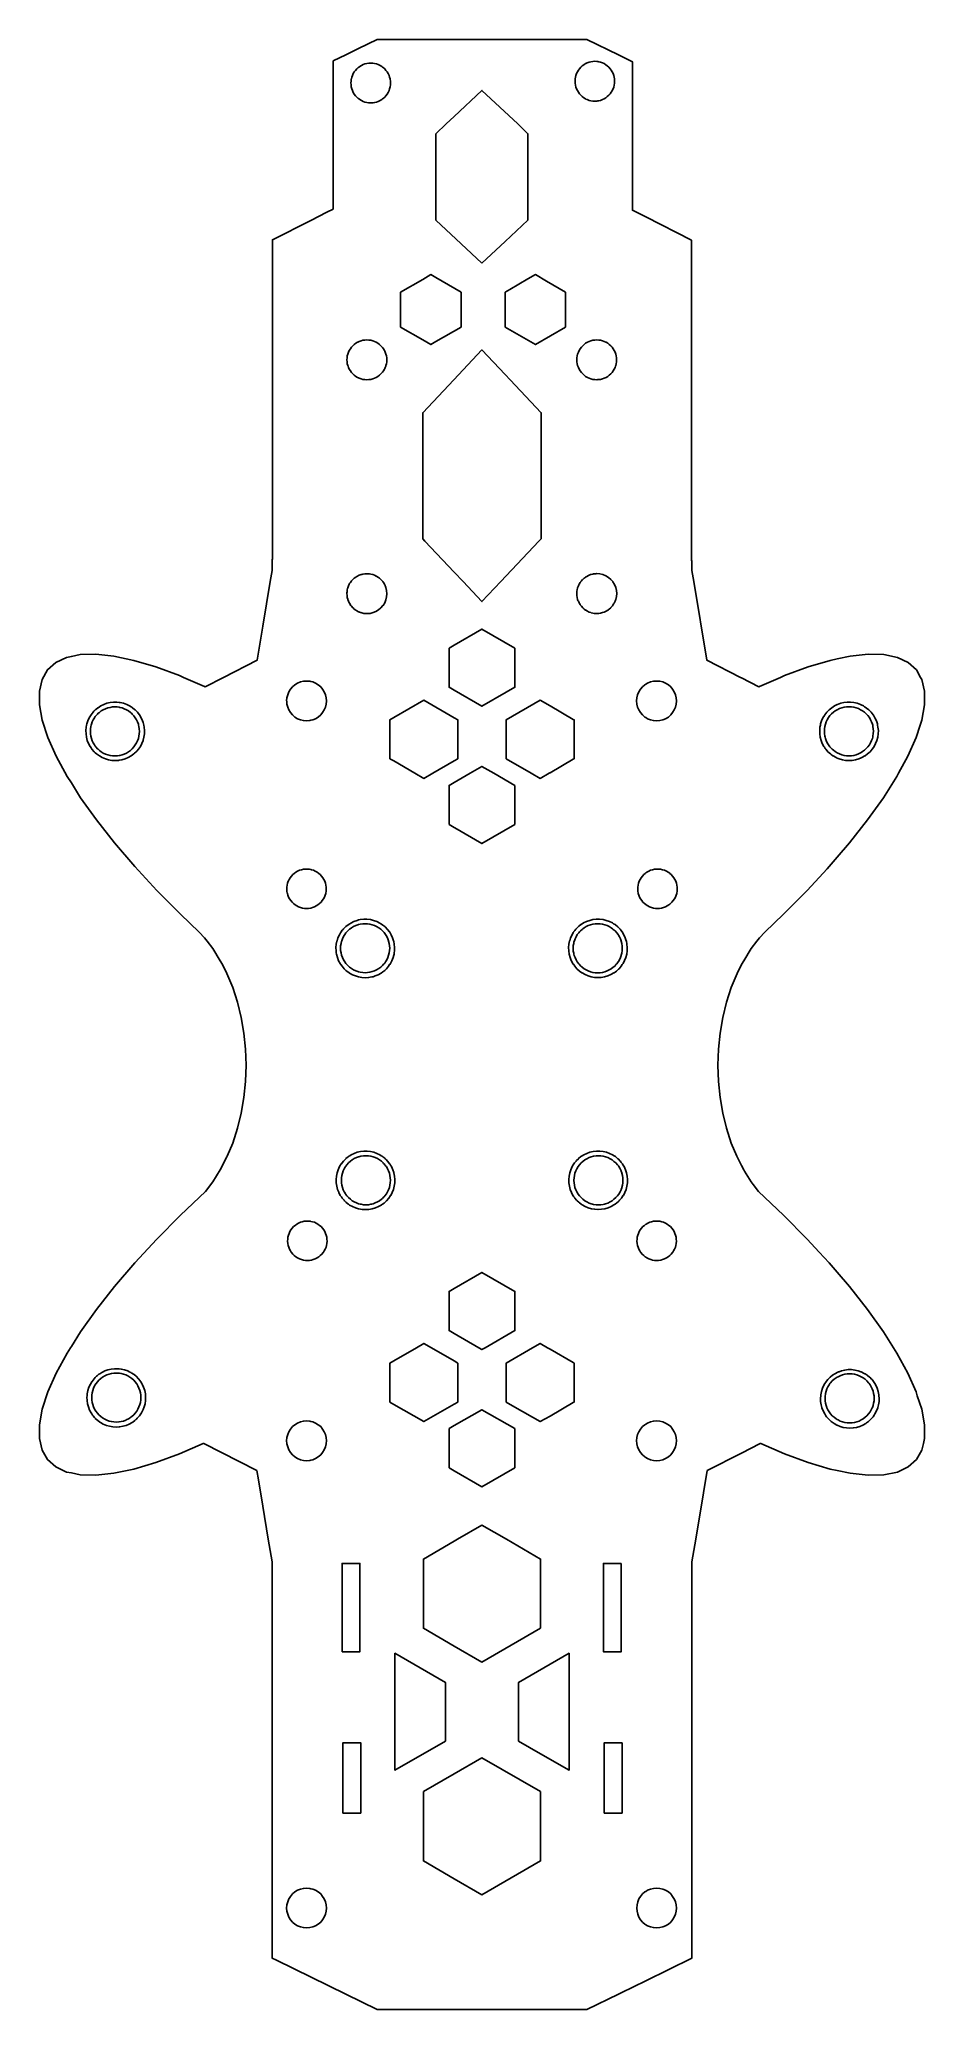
# Model space of a CAD drawing. Header units: millimetres. Extents: x 1 to 77, y 1 to 170.
import ezdxf

# ---------------------------------------------------------------- set-up
doc = ezdxf.new("R2010")
doc.units = ezdxf.units.MM

msp = doc.modelspace()

# ---------------------------------------------------------------- linework, layer by layer
for points in [[(56.8, 152.58), (56.8, 125.17), (56.84, 125.17), (56.84, 124.31), (57, 123.37), (58.12, 116.64), (60.99, 115.17), (61.08, 115.13), (62.57, 114.37), (62.62, 114.39), (64.42, 115.17), (64.76, 115.32), (66.79, 116.07), (68.67, 116.63), (69.27, 116.76), (70.38, 116.99), (71.93, 117.16), (73.27, 117.12), (74.42, 116.88), (75.34, 116.45), (76.05, 115.82), (76.41, 115.17), (76.52, 115), (76.75, 114), (76.74, 112.83), (76.5, 111.51), (76.36, 111.08), (76.02, 110.03), (75.31, 108.43), (74.52, 106.98), (74.37, 106.7), (73.22, 104.88), (71.86, 102.98), (70.31, 101.01), (69.27, 99.8), (68.58, 98.99), (68.4, 98.79), (66.7, 96.95), (64.67, 94.91), (63.07, 93.39), (62.61, 92.9), (62.39, 92.61), (61.91, 91.97), (61.27, 90.94), (61.09, 90.6), (60.7, 89.83), (60.21, 88.64), (59.8, 87.39), (59.48, 86.09), (59.25, 84.75), (59.11, 83.38), (59.06, 81.99), (59.11, 80.61), (59.25, 79.24), (59.48, 77.9), (59.8, 76.6), (60.21, 75.34), (60.68, 74.21), (60.7, 74.16), (61.08, 73.41), (61.27, 73.04), (61.34, 72.93), (61.91, 72.02), (62.08, 71.78), (62.53, 71.2), (64.67, 69.17), (66.7, 67.13), (67.72, 66.02), (68.58, 65.09), (69.27, 64.29), (70.31, 63.07), (71.86, 61.11), (73.22, 59.2), (74.08, 57.83), (74.37, 57.38), (75.31, 55.65), (76.02, 54.05), (76.12, 53.73), (76.5, 52.57), (76.74, 51.25), (76.75, 50.08), (76.65, 49.64), (76.52, 49.08), (76.05, 48.26), (75.34, 47.63), (74.42, 47.2), (73.27, 46.96), (71.93, 46.92), (70.38, 47.09), (69.27, 47.32), (68.67, 47.45), (66.79, 48.01), (64.76, 48.76), (62.74, 49.64), (62.71, 49.65), (62.68, 49.64), (61.08, 48.82), (58.14, 47.32), (57.82, 45.42), (57.16, 41.45), (56.84, 39.53), (56.84, 5.62), (52.89, 3.68), (50.79, 2.66), (50.55, 2.54), (47.84, 1.22), (29.91, 1.22), (27.23, 2.53), (21.28, 5.44), (20.91, 5.62), (20.91, 39.53), (20.59, 41.45), (20.12, 44.28), (19.74, 46.54), (19.61, 47.32), (15.07, 49.64), (15.04, 49.65), (15.01, 49.64), (12.99, 48.76), (10.97, 48.01), (9.09, 47.45), (7.37, 47.09), (5.82, 46.92), (4.48, 46.96), (3.74, 47.12), (3.33, 47.2), (2.41, 47.63), (1.7, 48.26), (1.23, 49.08), (1, 50.08), (1, 51.25), (1.25, 52.57), (1.73, 54.05), (2.44, 55.65), (3.38, 57.38), (3.67, 57.83), (3.74, 57.94), (4.53, 59.2), (5.89, 61.11), (7.44, 63.07), (9.17, 65.09), (11.05, 67.13), (13.08, 69.17), (15.22, 71.2), (15.84, 72.02), (16.48, 73.04), (17.05, 74.16), (17.08, 74.21), (17.54, 75.34), (17.95, 76.6), (18.27, 77.9), (18.5, 79.24), (18.64, 80.61), (18.69, 81.99), (18.64, 83.38), (18.5, 84.75), (18.27, 86.09), (17.95, 87.39), (17.54, 88.64), (17.05, 89.83), (16.66, 90.6), (16.48, 90.94), (15.84, 91.97), (15.36, 92.61), (15.14, 92.9), (14.68, 93.39), (13.08, 94.91), (11.05, 96.95), (9.17, 98.99), (7.44, 101.01), (5.89, 102.98), (4.53, 104.88), (3.74, 106.14), (3.38, 106.7), (2.44, 108.43), (1.73, 110.03), (1.25, 111.51), (1, 112.83), (1, 114), (1.23, 115), (1.7, 115.82), (2.41, 116.45), (3.33, 116.88), (3.74, 116.97), (4.48, 117.12), (5.82, 117.16), (7.37, 116.99), (9.09, 116.63), (10.97, 116.07), (12.99, 115.32), (13.33, 115.17), (15.13, 114.39), (15.18, 114.37), (16.76, 115.17), (19.63, 116.64), (20.12, 119.56), (20.75, 123.37), (20.91, 124.31), (20.91, 125.26), (20.94, 125.26), (20.94, 152.6), (24.22, 154.26), (25.61, 154.96), (26.15, 155.23), (26.15, 167.91), (27.23, 168.43), (28.31, 168.97), (29.91, 169.74), (47.84, 169.74), (50.55, 168.42), (50.79, 168.3), (51.74, 167.83), (51.74, 158.51), (51.75, 158.51), (51.75, 155.13), (52.89, 154.56)], [(56.8, 152.58), (56.8, 125.17), (56.84, 125.17), (56.84, 124.31), (57, 123.37), (58.12, 116.64), (60.99, 115.17), (61.08, 115.13), (62.57, 114.37), (62.62, 114.39), (64.42, 115.17), (64.76, 115.32), (66.79, 116.07), (68.67, 116.63), (69.27, 116.76), (70.38, 116.99), (71.93, 117.16), (73.27, 117.12), (74.42, 116.88), (75.34, 116.45), (76.05, 115.82), (76.41, 115.17), (76.52, 115), (76.75, 114), (76.74, 112.83), (76.5, 111.51), (76.36, 111.08), (76.02, 110.03), (75.31, 108.43), (74.52, 106.98), (74.37, 106.7), (73.22, 104.88), (71.86, 102.98), (70.31, 101.01), (69.27, 99.8), (68.58, 98.99), (68.4, 98.79), (66.7, 96.95), (64.67, 94.91), (63.07, 93.39), (62.61, 92.9), (62.39, 92.61), (61.91, 91.97), (61.27, 90.94), (61.09, 90.6), (60.7, 89.83), (60.21, 88.64), (59.8, 87.39), (59.48, 86.09), (59.25, 84.75), (59.11, 83.38), (59.06, 81.99), (59.11, 80.61), (59.25, 79.24), (59.48, 77.9), (59.8, 76.6), (60.21, 75.34), (60.68, 74.21), (60.7, 74.16), (61.08, 73.41), (61.27, 73.04), (61.34, 72.93), (61.91, 72.02), (62.08, 71.78), (62.53, 71.2), (64.67, 69.17), (66.7, 67.13), (67.72, 66.02), (68.58, 65.09), (69.27, 64.29), (70.31, 63.07), (71.86, 61.11), (73.22, 59.2), (74.08, 57.83), (74.37, 57.38), (75.31, 55.65), (76.02, 54.05), (76.12, 53.73), (76.5, 52.57), (76.74, 51.25), (76.75, 50.08), (76.65, 49.64), (76.52, 49.08), (76.05, 48.26), (75.34, 47.63), (74.42, 47.2), (73.27, 46.96), (71.93, 46.92), (70.38, 47.09), (69.27, 47.32), (68.67, 47.45), (66.79, 48.01), (64.76, 48.76), (62.74, 49.64), (62.71, 49.65), (62.68, 49.64), (61.08, 48.82), (58.14, 47.32), (57.82, 45.42), (57.16, 41.45), (56.84, 39.53), (56.84, 5.62), (52.89, 3.68), (50.79, 2.66), (50.55, 2.54), (47.84, 1.22), (29.91, 1.22), (27.23, 2.53), (21.28, 5.44), (20.91, 5.62), (20.91, 39.53), (20.59, 41.45), (20.12, 44.28), (19.74, 46.54), (19.61, 47.32), (15.07, 49.64), (15.04, 49.65), (15.01, 49.64), (12.99, 48.76), (10.97, 48.01), (9.09, 47.45), (7.37, 47.09), (5.82, 46.92), (4.48, 46.96), (3.74, 47.12), (3.33, 47.2), (2.41, 47.63), (1.7, 48.26), (1.23, 49.08), (1, 50.08), (1, 51.25), (1.25, 52.57), (1.73, 54.05), (2.44, 55.65), (3.38, 57.38), (3.67, 57.83), (3.74, 57.94), (4.53, 59.2), (5.89, 61.11), (7.44, 63.07), (9.17, 65.09), (11.05, 67.13), (13.08, 69.17), (15.22, 71.2), (15.84, 72.02), (16.48, 73.04), (17.05, 74.16), (17.08, 74.21), (17.54, 75.34), (17.95, 76.6), (18.27, 77.9), (18.5, 79.24), (18.64, 80.61), (18.69, 81.99), (18.64, 83.38), (18.5, 84.75), (18.27, 86.09), (17.95, 87.39), (17.54, 88.64), (17.05, 89.83), (16.66, 90.6), (16.48, 90.94), (15.84, 91.97), (15.36, 92.61), (15.14, 92.9), (14.68, 93.39), (13.08, 94.91), (11.05, 96.95), (9.17, 98.99), (7.44, 101.01), (5.89, 102.98), (4.53, 104.88), (3.74, 106.14), (3.38, 106.7), (2.44, 108.43), (1.73, 110.03), (1.25, 111.51), (1, 112.83), (1, 114), (1.23, 115), (1.7, 115.82), (2.41, 116.45), (3.33, 116.88), (3.74, 116.97), (4.48, 117.12), (5.82, 117.16), (7.37, 116.99), (9.09, 116.63), (10.97, 116.07), (12.99, 115.32), (13.33, 115.17), (15.13, 114.39), (15.18, 114.37), (16.76, 115.17), (19.63, 116.64), (20.12, 119.56), (20.75, 123.37), (20.91, 124.31), (20.91, 125.26), (20.94, 125.26), (20.94, 152.6), (24.22, 154.26), (25.61, 154.96), (26.15, 155.23), (26.15, 167.91), (27.23, 168.43), (28.31, 168.97), (29.91, 169.74), (47.84, 169.74), (50.55, 168.42), (50.79, 168.3), (51.74, 167.83), (51.74, 158.51), (51.75, 158.51), (51.75, 155.13), (52.89, 154.56)], [(29.19, 164.32), (29.36, 164.31), (29.52, 164.32), (29.56, 164.33), (29.68, 164.34), (29.85, 164.38), (30, 164.44), (30.15, 164.51), (30.29, 164.6), (30.36, 164.65), (30.43, 164.7), (30.55, 164.81), (30.66, 164.93), (30.76, 165.07), (30.85, 165.21), (30.92, 165.36), (30.97, 165.52), (31.01, 165.68), (31.04, 165.85), (31.05, 166.02), (31.04, 166.18), (31.01, 166.35), (31.01, 166.37), (30.97, 166.51), (30.92, 166.67), (30.85, 166.82), (30.76, 166.96), (30.66, 167.09), (30.55, 167.22), (30.43, 167.33), (30.36, 167.38), (30.29, 167.43), (30.15, 167.52), (30, 167.59), (29.85, 167.64), (29.68, 167.68), (29.52, 167.71), (29.36, 167.72), (29.19, 167.71), (29.03, 167.68), (28.86, 167.64), (28.71, 167.59), (28.56, 167.52), (28.42, 167.43), (28.31, 167.35), (28.28, 167.33), (28.16, 167.22), (28.05, 167.09), (27.95, 166.96), (27.86, 166.82), (27.79, 166.67), (27.74, 166.51), (27.7, 166.37), (27.69, 166.35), (27.67, 166.18), (27.66, 166.02), (27.67, 165.85), (27.69, 165.68), (27.74, 165.52), (27.79, 165.36), (27.86, 165.21), (27.95, 165.07), (28.05, 164.93), (28.16, 164.81), (28.28, 164.7), (28.31, 164.68), (28.42, 164.6), (28.56, 164.51), (28.71, 164.44), (28.86, 164.38), (29.03, 164.34), (29.15, 164.33)], [(29.19, 164.32), (29.36, 164.31), (29.52, 164.32), (29.56, 164.33), (29.68, 164.34), (29.85, 164.38), (30, 164.44), (30.15, 164.51), (30.29, 164.6), (30.36, 164.65), (30.43, 164.7), (30.55, 164.81), (30.66, 164.93), (30.76, 165.07), (30.85, 165.21), (30.92, 165.36), (30.97, 165.52), (31.01, 165.68), (31.04, 165.85), (31.05, 166.02), (31.04, 166.18), (31.01, 166.35), (31.01, 166.37), (30.97, 166.51), (30.92, 166.67), (30.85, 166.82), (30.76, 166.96), (30.66, 167.09), (30.55, 167.22), (30.43, 167.33), (30.36, 167.38), (30.29, 167.43), (30.15, 167.52), (30, 167.59), (29.85, 167.64), (29.68, 167.68), (29.52, 167.71), (29.36, 167.72), (29.19, 167.71), (29.03, 167.68), (28.86, 167.64), (28.71, 167.59), (28.56, 167.52), (28.42, 167.43), (28.31, 167.35), (28.28, 167.33), (28.16, 167.22), (28.05, 167.09), (27.95, 166.96), (27.86, 166.82), (27.79, 166.67), (27.74, 166.51), (27.7, 166.37), (27.69, 166.35), (27.67, 166.18), (27.66, 166.02), (27.67, 165.85), (27.69, 165.68), (27.74, 165.52), (27.79, 165.36), (27.86, 165.21), (27.95, 165.07), (28.05, 164.93), (28.16, 164.81), (28.28, 164.7), (28.31, 164.68), (28.42, 164.6), (28.56, 164.51), (28.71, 164.44), (28.86, 164.38), (29.03, 164.34), (29.15, 164.33)], [(47.73, 164.66), (47.77, 164.64), (47.88, 164.59), (48.04, 164.53), (48.2, 164.49), (48.36, 164.47), (48.53, 164.46), (48.69, 164.47), (48.79, 164.48), (48.86, 164.49), (49.02, 164.53), (49.18, 164.59), (49.33, 164.66), (49.47, 164.75), (49.6, 164.85), (49.72, 164.96), (49.84, 165.08), (49.93, 165.22), (50.01, 165.35), (50.02, 165.36), (50.09, 165.51), (50.15, 165.67), (50.19, 165.83), (50.21, 166), (50.22, 166.16), (50.21, 166.33), (50.2, 166.37), (50.19, 166.5), (50.15, 166.66), (50.09, 166.82), (50.02, 166.97), (49.93, 167.11), (49.84, 167.24), (49.72, 167.37), (49.6, 167.48), (49.47, 167.58), (49.33, 167.67), (49.18, 167.74), (49.02, 167.79), (48.86, 167.83), (48.79, 167.84), (48.69, 167.86), (48.53, 167.87), (48.36, 167.86), (48.2, 167.83), (48.04, 167.79), (47.88, 167.74), (47.77, 167.68), (47.73, 167.67), (47.59, 167.58), (47.46, 167.48), (47.33, 167.37), (47.22, 167.24), (47.12, 167.11), (47.04, 166.97), (46.96, 166.82), (46.91, 166.66), (46.87, 166.5), (46.85, 166.37), (46.84, 166.33), (46.84, 166.16), (46.84, 166), (46.87, 165.83), (46.91, 165.67), (46.96, 165.51), (47.04, 165.36), (47.12, 165.22), (47.22, 165.08), (47.33, 164.96), (47.46, 164.85), (47.59, 164.75)], [(47.73, 164.66), (47.77, 164.64), (47.88, 164.59), (48.04, 164.53), (48.2, 164.49), (48.36, 164.47), (48.53, 164.46), (48.69, 164.47), (48.79, 164.48), (48.86, 164.49), (49.02, 164.53), (49.18, 164.59), (49.33, 164.66), (49.47, 164.75), (49.6, 164.85), (49.72, 164.96), (49.84, 165.08), (49.93, 165.22), (50.01, 165.35), (50.02, 165.36), (50.09, 165.51), (50.15, 165.67), (50.19, 165.83), (50.21, 166), (50.22, 166.16), (50.21, 166.33), (50.2, 166.37), (50.19, 166.5), (50.15, 166.66), (50.09, 166.82), (50.02, 166.97), (49.93, 167.11), (49.84, 167.24), (49.72, 167.37), (49.6, 167.48), (49.47, 167.58), (49.33, 167.67), (49.18, 167.74), (49.02, 167.79), (48.86, 167.83), (48.79, 167.84), (48.69, 167.86), (48.53, 167.87), (48.36, 167.86), (48.2, 167.83), (48.04, 167.79), (47.88, 167.74), (47.77, 167.68), (47.73, 167.67), (47.59, 167.58), (47.46, 167.48), (47.33, 167.37), (47.22, 167.24), (47.12, 167.11), (47.04, 166.97), (46.96, 166.82), (46.91, 166.66), (46.87, 166.5), (46.85, 166.37), (46.84, 166.33), (46.84, 166.16), (46.84, 166), (46.87, 165.83), (46.91, 165.67), (46.96, 165.51), (47.04, 165.36), (47.12, 165.22), (47.22, 165.08), (47.33, 164.96), (47.46, 164.85), (47.59, 164.75)], [(38.87, 150.59), (40.85, 152.45), (42.81, 154.29), (42.81, 161.68), (41.93, 162.51), (38.87, 165.38), (36.5, 163.16), (35.81, 162.51), (34.93, 161.68), (34.93, 154.29), (37.09, 152.26)], [(38.87, 150.59), (40.85, 152.45), (42.81, 154.29), (42.81, 161.68), (41.93, 162.51), (38.87, 165.38), (36.5, 163.16), (35.81, 162.51), (34.93, 161.68), (34.93, 154.29), (37.09, 152.26)], [(37.09, 148.12), (34.93, 149.37), (34.5, 149.62), (33.8, 149.21), (31.91, 148.12), (31.91, 145.13), (33.8, 144.04), (34.5, 143.64), (34.93, 143.89), (37.09, 145.13)], [(37.09, 148.12), (34.93, 149.37), (34.5, 149.62), (33.8, 149.21), (31.91, 148.12), (31.91, 145.13), (33.8, 144.04), (34.5, 143.64), (34.93, 143.89), (37.09, 145.13)], [(44.4, 149.07), (43.44, 149.62), (42.81, 149.25), (41.25, 148.35), (40.85, 148.12), (40.85, 145.13), (43.44, 143.64), (46.03, 145.13), (46.03, 148.12)], [(44.4, 149.07), (43.44, 149.62), (42.81, 149.25), (41.25, 148.35), (40.85, 148.12), (40.85, 145.13), (43.44, 143.64), (46.03, 145.13), (46.03, 148.12)], [(28.86, 140.64), (29.02, 140.63), (29.19, 140.64), (29.34, 140.66), (29.36, 140.66), (29.52, 140.71), (29.67, 140.76), (29.82, 140.83), (29.97, 140.92), (30.1, 141.02), (30.23, 141.13), (30.34, 141.25), (30.36, 141.28), (30.44, 141.39), (30.52, 141.53), (30.55, 141.58), (30.6, 141.68), (30.64, 141.8), (30.65, 141.84), (30.69, 142), (30.72, 142.17), (30.72, 142.33), (30.72, 142.5), (30.69, 142.67), (30.65, 142.83), (30.6, 142.99), (30.55, 143.09), (30.52, 143.14), (30.44, 143.28), (30.36, 143.39), (30.34, 143.41), (30.23, 143.54), (30.1, 143.65), (29.97, 143.75), (29.82, 143.84), (29.81, 143.85), (29.67, 143.91), (29.52, 143.96), (29.36, 144.01), (29.19, 144.03), (29.02, 144.04), (28.86, 144.03), (28.69, 144.01), (28.53, 143.96), (28.37, 143.91), (28.31, 143.88), (28.24, 143.85), (28.22, 143.84), (28.08, 143.75), (27.94, 143.65), (27.82, 143.54), (27.71, 143.41), (27.61, 143.28), (27.52, 143.14), (27.45, 142.99), (27.39, 142.83), (27.39, 142.82), (27.35, 142.67), (27.33, 142.5), (27.32, 142.33), (27.33, 142.17), (27.35, 142), (27.39, 141.84), (27.41, 141.8), (27.45, 141.68), (27.52, 141.53), (27.61, 141.39), (27.71, 141.25), (27.82, 141.13), (27.94, 141.02), (28.08, 140.92), (28.22, 140.83), (28.31, 140.79), (28.37, 140.76), (28.53, 140.71), (28.69, 140.66)], [(28.86, 140.64), (29.02, 140.63), (29.19, 140.64), (29.34, 140.66), (29.36, 140.66), (29.52, 140.71), (29.67, 140.76), (29.82, 140.83), (29.97, 140.92), (30.1, 141.02), (30.23, 141.13), (30.34, 141.25), (30.36, 141.28), (30.44, 141.39), (30.52, 141.53), (30.55, 141.58), (30.6, 141.68), (30.64, 141.8), (30.65, 141.84), (30.69, 142), (30.72, 142.17), (30.72, 142.33), (30.72, 142.5), (30.69, 142.67), (30.65, 142.83), (30.6, 142.99), (30.55, 143.09), (30.52, 143.14), (30.44, 143.28), (30.36, 143.39), (30.34, 143.41), (30.23, 143.54), (30.1, 143.65), (29.97, 143.75), (29.82, 143.84), (29.81, 143.85), (29.67, 143.91), (29.52, 143.96), (29.36, 144.01), (29.19, 144.03), (29.02, 144.04), (28.86, 144.03), (28.69, 144.01), (28.53, 143.96), (28.37, 143.91), (28.31, 143.88), (28.24, 143.85), (28.22, 143.84), (28.08, 143.75), (27.94, 143.65), (27.82, 143.54), (27.71, 143.41), (27.61, 143.28), (27.52, 143.14), (27.45, 142.99), (27.39, 142.83), (27.39, 142.82), (27.35, 142.67), (27.33, 142.5), (27.32, 142.33), (27.33, 142.17), (27.35, 142), (27.39, 141.84), (27.41, 141.8), (27.45, 141.68), (27.52, 141.53), (27.61, 141.39), (27.71, 141.25), (27.82, 141.13), (27.94, 141.02), (28.08, 140.92), (28.22, 140.83), (28.31, 140.79), (28.37, 140.76), (28.53, 140.71), (28.69, 140.66)], [(48.52, 140.64), (48.69, 140.63), (48.79, 140.64), (48.86, 140.64), (49.02, 140.66), (49.19, 140.71), (49.34, 140.76), (49.49, 140.83), (49.64, 140.92), (49.77, 141.02), (49.89, 141.13), (50.01, 141.25), (50.11, 141.39), (50.19, 141.53), (50.26, 141.68), (50.31, 141.8), (50.32, 141.84), (50.36, 142), (50.39, 142.17), (50.39, 142.33), (50.39, 142.5), (50.36, 142.67), (50.32, 142.82), (50.32, 142.83), (50.26, 142.99), (50.19, 143.14), (50.11, 143.28), (50.01, 143.41), (49.89, 143.54), (49.77, 143.65), (49.64, 143.75), (49.49, 143.84), (49.47, 143.85), (49.34, 143.91), (49.19, 143.96), (49.02, 144.01), (48.86, 144.03), (48.69, 144.04), (48.52, 144.03), (48.36, 144.01), (48.2, 143.96), (48.04, 143.91), (47.91, 143.85), (47.89, 143.84), (47.74, 143.75), (47.61, 143.65), (47.49, 143.54), (47.38, 143.41), (47.27, 143.28), (47.19, 143.14), (47.12, 142.99), (47.06, 142.83), (47.06, 142.82), (47.02, 142.67), (47, 142.5), (46.99, 142.33), (47, 142.17), (47.02, 142), (47.06, 141.84), (47.08, 141.8), (47.12, 141.68), (47.19, 141.53), (47.27, 141.39), (47.38, 141.25), (47.49, 141.13), (47.61, 141.02), (47.74, 140.92), (47.89, 140.83), (48.04, 140.76), (48.2, 140.71), (48.36, 140.66)], [(48.52, 140.64), (48.69, 140.63), (48.79, 140.64), (48.86, 140.64), (49.02, 140.66), (49.19, 140.71), (49.34, 140.76), (49.49, 140.83), (49.64, 140.92), (49.77, 141.02), (49.89, 141.13), (50.01, 141.25), (50.11, 141.39), (50.19, 141.53), (50.26, 141.68), (50.31, 141.8), (50.32, 141.84), (50.36, 142), (50.39, 142.17), (50.39, 142.33), (50.39, 142.5), (50.36, 142.67), (50.32, 142.82), (50.32, 142.83), (50.26, 142.99), (50.19, 143.14), (50.11, 143.28), (50.01, 143.41), (49.89, 143.54), (49.77, 143.65), (49.64, 143.75), (49.49, 143.84), (49.47, 143.85), (49.34, 143.91), (49.19, 143.96), (49.02, 144.01), (48.86, 144.03), (48.69, 144.04), (48.52, 144.03), (48.36, 144.01), (48.2, 143.96), (48.04, 143.91), (47.91, 143.85), (47.89, 143.84), (47.74, 143.75), (47.61, 143.65), (47.49, 143.54), (47.38, 143.41), (47.27, 143.28), (47.19, 143.14), (47.12, 142.99), (47.06, 142.83), (47.06, 142.82), (47.02, 142.67), (47, 142.5), (46.99, 142.33), (47, 142.17), (47.02, 142), (47.06, 141.84), (47.08, 141.8), (47.12, 141.68), (47.19, 141.53), (47.27, 141.39), (47.38, 141.25), (47.49, 141.13), (47.61, 141.02), (47.74, 140.92), (47.89, 140.83), (48.04, 140.76), (48.2, 140.71), (48.36, 140.66)], [(36.5, 124.16), (37.25, 123.37), (38.87, 121.65), (40.49, 123.37), (43.75, 126.82), (43.95, 127.03), (43.95, 137.81), (41.28, 140.63), (40.85, 141.09), (38.87, 143.19), (36.46, 140.63), (33.8, 137.81), (33.8, 127.03), (33.99, 126.82)], [(36.5, 124.16), (37.25, 123.37), (38.87, 121.65), (40.49, 123.37), (43.75, 126.82), (43.95, 127.03), (43.95, 137.81), (41.28, 140.63), (40.85, 141.09), (38.87, 143.19), (36.46, 140.63), (33.8, 137.81), (33.8, 127.03), (33.99, 126.82)], [(30.38, 123.36), (30.38, 123.37), (30.34, 123.42), (30.24, 123.53), (30.23, 123.54), (30.1, 123.65), (30.02, 123.71), (29.97, 123.75), (29.84, 123.83), (29.82, 123.84), (29.67, 123.91), (29.52, 123.97), (29.51, 123.97), (29.36, 124.01), (29.24, 124.02), (29.19, 124.03), (29.02, 124.04), (28.96, 124.04), (28.86, 124.03), (28.69, 124.01), (28.68, 124.01), (28.58, 123.98), (28.53, 123.97), (28.37, 123.91), (28.31, 123.88), (28.22, 123.84), (28.17, 123.81), (28.08, 123.75), (27.94, 123.65), (27.88, 123.6), (27.82, 123.54), (27.71, 123.42), (27.67, 123.37), (27.61, 123.28), (27.59, 123.26), (27.55, 123.19), (27.52, 123.14), (27.45, 122.99), (27.39, 122.83), (27.38, 122.78), (27.35, 122.67), (27.33, 122.52), (27.33, 122.5), (27.32, 122.4), (27.32, 122.34), (27.33, 122.17), (27.35, 122.01), (27.35, 122), (27.39, 121.86), (27.39, 121.84), (27.45, 121.69), (27.52, 121.54), (27.53, 121.53), (27.61, 121.39), (27.65, 121.33), (27.66, 121.32), (27.71, 121.26), (27.82, 121.13), (27.83, 121.13), (27.84, 121.11), (27.94, 121.02), (27.99, 120.99), (28.03, 120.95), (28.07, 120.93), (28.08, 120.92), (28.17, 120.87), (28.22, 120.84), (28.26, 120.81), (28.31, 120.79), (28.35, 120.77), (28.37, 120.76), (28.39, 120.76), (28.48, 120.72), (28.5, 120.71), (28.77, 120.65), (29.03, 120.63), (29.3, 120.65), (29.56, 120.71), (29.8, 120.81), (30.03, 120.95), (30.23, 121.13), (30.4, 121.32), (30.41, 121.33), (30.55, 121.56), (30.55, 121.56), (30.65, 121.8), (30.71, 122.06), (30.73, 122.33), (30.71, 122.6), (30.65, 122.85), (30.61, 122.95), (30.6, 122.99), (30.58, 123.03), (30.55, 123.1), (30.55, 123.1), (30.55, 123.1), (30.54, 123.11), (30.52, 123.14), (30.52, 123.14), (30.44, 123.28), (30.43, 123.3), (30.41, 123.33)], [(30.38, 123.36), (30.38, 123.37), (30.34, 123.42), (30.24, 123.53), (30.23, 123.54), (30.1, 123.65), (30.02, 123.71), (29.97, 123.75), (29.84, 123.83), (29.82, 123.84), (29.67, 123.91), (29.52, 123.97), (29.51, 123.97), (29.36, 124.01), (29.24, 124.02), (29.19, 124.03), (29.02, 124.04), (28.96, 124.04), (28.86, 124.03), (28.69, 124.01), (28.68, 124.01), (28.58, 123.98), (28.53, 123.97), (28.37, 123.91), (28.31, 123.88), (28.22, 123.84), (28.17, 123.81), (28.08, 123.75), (27.94, 123.65), (27.88, 123.6), (27.82, 123.54), (27.71, 123.42), (27.67, 123.37), (27.61, 123.28), (27.59, 123.26), (27.55, 123.19), (27.52, 123.14), (27.45, 122.99), (27.39, 122.83), (27.38, 122.78), (27.35, 122.67), (27.33, 122.52), (27.33, 122.5), (27.32, 122.4), (27.32, 122.34), (27.33, 122.17), (27.35, 122.01), (27.35, 122), (27.39, 121.86), (27.39, 121.84), (27.45, 121.69), (27.52, 121.54), (27.53, 121.53), (27.61, 121.39), (27.65, 121.33), (27.66, 121.32), (27.71, 121.26), (27.82, 121.13), (27.83, 121.13), (27.84, 121.11), (27.94, 121.02), (27.99, 120.99), (28.03, 120.95), (28.07, 120.93), (28.08, 120.92), (28.17, 120.87), (28.22, 120.84), (28.26, 120.81), (28.31, 120.79), (28.35, 120.77), (28.37, 120.76), (28.39, 120.76), (28.48, 120.72), (28.5, 120.71), (28.77, 120.65), (29.03, 120.63), (29.3, 120.65), (29.56, 120.71), (29.8, 120.81), (30.03, 120.95), (30.23, 121.13), (30.4, 121.32), (30.41, 121.33), (30.55, 121.56), (30.55, 121.56), (30.65, 121.8), (30.71, 122.06), (30.73, 122.33), (30.71, 122.6), (30.65, 122.85), (30.61, 122.95), (30.6, 122.99), (30.58, 123.03), (30.55, 123.1), (30.55, 123.1), (30.55, 123.1), (30.54, 123.11), (30.52, 123.14), (30.52, 123.14), (30.44, 123.28), (30.43, 123.3), (30.41, 123.33)], [(48.51, 124.03), (48.43, 124.02), (48.36, 124.01), (48.36, 124.01), (48.33, 124), (48.21, 123.97), (48.17, 123.96), (48.09, 123.93), (48.04, 123.91), (47.98, 123.88), (47.93, 123.86), (47.9, 123.85), (47.89, 123.84), (47.74, 123.75), (47.71, 123.73), (47.7, 123.72), (47.68, 123.7), (47.61, 123.65), (47.49, 123.54), (47.48, 123.54), (47.38, 123.42), (47.34, 123.37), (47.32, 123.34), (47.27, 123.28), (47.19, 123.14), (47.17, 123.09), (47.12, 122.99), (47.09, 122.9), (47.06, 122.83), (47.02, 122.67), (47, 122.56), (47, 122.5), (46.99, 122.4), (46.99, 122.34), (47, 122.17), (47.02, 122.01), (47.02, 122), (47.06, 121.84), (47.09, 121.75), (47.12, 121.69), (47.19, 121.54), (47.21, 121.5), (47.27, 121.41), (47.27, 121.39), (47.33, 121.32), (47.38, 121.26), (47.49, 121.13), (47.54, 121.08), (47.61, 121.02), (47.74, 120.92), (47.76, 120.91), (47.89, 120.84), (47.98, 120.79), (48.04, 120.76), (48.2, 120.71), (48.23, 120.7), (48.36, 120.67), (48.48, 120.65), (48.52, 120.64), (48.66, 120.64), (48.69, 120.63), (48.79, 120.64), (48.86, 120.64), (49, 120.66), (49.02, 120.67), (49.19, 120.71), (49.19, 120.71), (49.34, 120.76), (49.49, 120.83), (49.49, 120.84), (49.64, 120.92), (49.69, 120.96), (49.7, 120.97), (49.72, 120.98), (49.77, 121.02), (49.89, 121.13), (49.9, 121.14), (49.93, 121.17), (50.01, 121.26), (50.03, 121.29), (50.08, 121.34), (50.1, 121.38), (50.11, 121.39), (50.14, 121.45), (50.19, 121.52), (50.21, 121.57), (50.26, 121.68), (50.26, 121.69), (50.27, 121.7), (50.31, 121.79), (50.32, 121.82), (50.38, 122.08), (50.4, 122.34), (50.38, 122.61), (50.32, 122.87), (50.21, 123.12), (50.08, 123.34), (50.06, 123.37), (49.9, 123.55), (49.7, 123.72), (49.47, 123.86), (49.22, 123.96), (48.96, 124.02), (48.7, 124.05), (48.63, 124.04), (48.55, 124.03), (48.52, 124.03)], [(48.51, 124.03), (48.43, 124.02), (48.36, 124.01), (48.36, 124.01), (48.33, 124), (48.21, 123.97), (48.17, 123.96), (48.09, 123.93), (48.04, 123.91), (47.98, 123.88), (47.93, 123.86), (47.9, 123.85), (47.89, 123.84), (47.74, 123.75), (47.71, 123.73), (47.7, 123.72), (47.68, 123.7), (47.61, 123.65), (47.49, 123.54), (47.48, 123.54), (47.38, 123.42), (47.34, 123.37), (47.32, 123.34), (47.27, 123.28), (47.19, 123.14), (47.17, 123.09), (47.12, 122.99), (47.09, 122.9), (47.06, 122.83), (47.02, 122.67), (47, 122.56), (47, 122.5), (46.99, 122.4), (46.99, 122.34), (47, 122.17), (47.02, 122.01), (47.02, 122), (47.06, 121.84), (47.09, 121.75), (47.12, 121.69), (47.19, 121.54), (47.21, 121.5), (47.27, 121.41), (47.27, 121.39), (47.33, 121.32), (47.38, 121.26), (47.49, 121.13), (47.54, 121.08), (47.61, 121.02), (47.74, 120.92), (47.76, 120.91), (47.89, 120.84), (47.98, 120.79), (48.04, 120.76), (48.2, 120.71), (48.23, 120.7), (48.36, 120.67), (48.48, 120.65), (48.52, 120.64), (48.66, 120.64), (48.69, 120.63), (48.79, 120.64), (48.86, 120.64), (49, 120.66), (49.02, 120.67), (49.19, 120.71), (49.19, 120.71), (49.34, 120.76), (49.49, 120.83), (49.49, 120.84), (49.64, 120.92), (49.69, 120.96), (49.7, 120.97), (49.72, 120.98), (49.77, 121.02), (49.89, 121.13), (49.9, 121.14), (49.93, 121.17), (50.01, 121.26), (50.03, 121.29), (50.08, 121.34), (50.1, 121.38), (50.11, 121.39), (50.14, 121.45), (50.19, 121.52), (50.21, 121.57), (50.26, 121.68), (50.26, 121.69), (50.27, 121.7), (50.31, 121.79), (50.32, 121.82), (50.38, 122.08), (50.4, 122.34), (50.38, 122.61), (50.32, 122.87), (50.21, 123.12), (50.08, 123.34), (50.06, 123.37), (49.9, 123.55), (49.7, 123.72), (49.47, 123.86), (49.22, 123.96), (48.96, 124.02), (48.7, 124.05), (48.63, 124.04), (48.55, 124.03), (48.52, 124.03)], [(27.36, 121.93)], [(27.62, 121.3), (27.61, 121.32)], [(27.62, 121.3), (27.61, 121.32)], [(41.69, 114.47), (41.69, 117.67), (38.87, 119.3), (36.5, 117.93), (36.06, 117.67), (36.06, 114.33), (36.5, 114.07), (38.87, 112.7), (40.95, 113.9), (41.69, 114.33)], [(41.69, 114.47), (41.69, 117.67), (38.87, 119.3), (36.5, 117.93), (36.06, 117.67), (36.06, 114.33), (36.5, 114.07), (38.87, 112.7), (40.95, 113.9), (41.69, 114.33)], [(25.49, 113.69), (25.38, 113.93), (25.24, 114.16), (25.07, 114.36), (24.87, 114.54), (24.64, 114.67), (24.39, 114.78), (24.22, 114.82), (24.13, 114.84), (23.86, 114.86), (23.6, 114.84), (23.34, 114.78), (23.09, 114.67), (22.86, 114.54), (22.66, 114.36), (22.49, 114.16), (22.35, 113.93), (22.25, 113.69), (22.18, 113.43), (22.16, 113.16), (22.17, 113.13), (22.18, 112.89), (22.25, 112.63), (22.35, 112.39), (22.49, 112.16), (22.66, 111.96), (22.86, 111.78), (23.09, 111.64), (23.34, 111.54), (23.6, 111.48), (23.86, 111.46), (24.13, 111.48), (24.22, 111.5), (24.39, 111.54), (24.64, 111.64), (24.87, 111.78), (25.07, 111.96), (25.24, 112.16), (25.38, 112.39), (25.49, 112.63), (25.55, 112.89), (25.57, 113.13), (25.57, 113.16), (25.55, 113.43)], [(25.49, 113.69), (25.38, 113.93), (25.24, 114.16), (25.07, 114.36), (24.87, 114.54), (24.64, 114.67), (24.39, 114.78), (24.22, 114.82), (24.13, 114.84), (23.86, 114.86), (23.6, 114.84), (23.34, 114.78), (23.09, 114.67), (22.86, 114.54), (22.66, 114.36), (22.49, 114.16), (22.35, 113.93), (22.25, 113.69), (22.18, 113.43), (22.16, 113.16), (22.17, 113.13), (22.18, 112.89), (22.25, 112.63), (22.35, 112.39), (22.49, 112.16), (22.66, 111.96), (22.86, 111.78), (23.09, 111.64), (23.34, 111.54), (23.6, 111.48), (23.86, 111.46), (24.13, 111.48), (24.22, 111.5), (24.39, 111.54), (24.64, 111.64), (24.87, 111.78), (25.07, 111.96), (25.24, 112.16), (25.38, 112.39), (25.49, 112.63), (25.55, 112.89), (25.57, 113.13), (25.57, 113.16), (25.55, 113.43)], [(55.43, 113.69), (55.33, 113.93), (55.19, 114.16), (55.02, 114.36), (54.82, 114.54), (54.59, 114.67), (54.34, 114.78), (54.08, 114.84), (53.81, 114.86), (53.55, 114.84), (53.29, 114.78), (53.04, 114.67), (52.89, 114.58), (52.81, 114.54), (52.61, 114.36), (52.44, 114.16), (52.3, 113.93), (52.19, 113.69), (52.13, 113.43), (52.11, 113.16), (52.13, 112.89), (52.19, 112.63), (52.3, 112.39), (52.44, 112.16), (52.61, 111.96), (52.81, 111.78), (52.89, 111.74), (53.04, 111.64), (53.29, 111.54), (53.55, 111.48), (53.81, 111.46), (54.08, 111.48), (54.34, 111.54), (54.59, 111.64), (54.82, 111.78), (55.02, 111.96), (55.19, 112.16), (55.33, 112.39), (55.43, 112.63), (55.5, 112.89), (55.51, 113.13), (55.52, 113.16), (55.5, 113.43)], [(55.43, 113.69), (55.33, 113.93), (55.19, 114.16), (55.02, 114.36), (54.82, 114.54), (54.59, 114.67), (54.34, 114.78), (54.08, 114.84), (53.81, 114.86), (53.55, 114.84), (53.29, 114.78), (53.04, 114.67), (52.89, 114.58), (52.81, 114.54), (52.61, 114.36), (52.44, 114.16), (52.3, 113.93), (52.19, 113.69), (52.13, 113.43), (52.11, 113.16), (52.13, 112.89), (52.19, 112.63), (52.3, 112.39), (52.44, 112.16), (52.61, 111.96), (52.81, 111.78), (52.89, 111.74), (53.04, 111.64), (53.29, 111.54), (53.55, 111.48), (53.81, 111.46), (54.08, 111.48), (54.34, 111.54), (54.59, 111.64), (54.82, 111.78), (55.02, 111.96), (55.19, 112.16), (55.33, 112.39), (55.43, 112.63), (55.5, 112.89), (55.51, 113.13), (55.52, 113.16), (55.5, 113.43)], [(9.15, 112.43), (8.97, 112.58), (8.95, 112.59), (8.85, 112.65), (8.72, 112.73), (8.47, 112.86), (8.2, 112.96), (7.92, 113.02), (7.83, 113.03), (7.63, 113.05), (7.35, 113.05), (7.06, 113.02), (6.78, 112.96), (6.51, 112.86), (6.26, 112.73), (6.13, 112.65), (6.02, 112.58), (6.01, 112.58), (5.84, 112.43), (5.79, 112.4), (5.78, 112.39), (5.67, 112.27), (5.59, 112.19), (5.51, 112.09), (5.42, 111.97), (5.37, 111.89), (5.36, 111.87), (5.27, 111.72), (5.15, 111.46), (5.06, 111.19), (5.04, 111.08), (5.01, 110.91), (4.98, 110.63), (4.99, 110.34), (5.03, 110.06), (5.1, 109.78), (5.21, 109.52), (5.34, 109.26), (5.36, 109.24), (5.43, 109.14), (5.5, 109.03), (5.5, 109.03), (5.69, 108.81), (5.78, 108.72), (5.9, 108.62), (6.13, 108.45), (6.13, 108.45), (6.38, 108.31), (6.65, 108.2), (6.92, 108.12), (7.2, 108.07), (7.49, 108.05), (7.78, 108.07), (7.83, 108.08), (8.06, 108.12), (8.33, 108.2), (8.6, 108.31), (8.85, 108.45), (8.86, 108.45), (9.08, 108.62), (9.15, 108.68), (9.29, 108.81), (9.33, 108.86), (9.48, 109.03), (9.48, 109.03), (9.56, 109.14), (9.64, 109.26), (9.77, 109.52), (9.88, 109.78), (9.88, 109.79), (9.95, 110.06), (9.99, 110.34), (10, 110.63), (9.98, 110.91), (9.94, 111.08), (9.92, 111.19), (9.88, 111.31), (9.83, 111.46), (9.71, 111.72), (9.56, 111.97), (9.56, 111.97), (9.46, 112.1), (9.39, 112.19), (9.19, 112.4)], [(9.15, 112.43), (8.97, 112.58), (8.95, 112.59), (8.85, 112.65), (8.72, 112.73), (8.47, 112.86), (8.2, 112.96), (7.92, 113.02), (7.83, 113.03), (7.63, 113.05), (7.35, 113.05), (7.06, 113.02), (6.78, 112.96), (6.51, 112.86), (6.26, 112.73), (6.13, 112.65), (6.02, 112.58), (6.01, 112.58), (5.84, 112.43), (5.79, 112.4), (5.78, 112.39), (5.67, 112.27), (5.59, 112.19), (5.51, 112.09), (5.42, 111.97), (5.37, 111.89), (5.36, 111.87), (5.27, 111.72), (5.15, 111.46), (5.06, 111.19), (5.04, 111.08), (5.01, 110.91), (4.98, 110.63), (4.99, 110.34), (5.03, 110.06), (5.1, 109.78), (5.21, 109.52), (5.34, 109.26), (5.36, 109.24), (5.43, 109.14), (5.5, 109.03), (5.5, 109.03), (5.69, 108.81), (5.78, 108.72), (5.9, 108.62), (6.13, 108.45), (6.13, 108.45), (6.38, 108.31), (6.65, 108.2), (6.92, 108.12), (7.2, 108.07), (7.49, 108.05), (7.78, 108.07), (7.83, 108.08), (8.06, 108.12), (8.33, 108.2), (8.6, 108.31), (8.85, 108.45), (8.86, 108.45), (9.08, 108.62), (9.15, 108.68), (9.29, 108.81), (9.33, 108.86), (9.48, 109.03), (9.48, 109.03), (9.56, 109.14), (9.64, 109.26), (9.77, 109.52), (9.88, 109.78), (9.88, 109.79), (9.95, 110.06), (9.99, 110.34), (10, 110.63), (9.98, 110.91), (9.94, 111.08), (9.92, 111.19), (9.88, 111.31), (9.83, 111.46), (9.71, 111.72), (9.56, 111.97), (9.56, 111.97), (9.46, 112.1), (9.39, 112.19), (9.19, 112.4)], [(31.33, 111.74), (31, 111.55), (31, 108.21), (31.33, 108.02), (33.12, 106.98), (33.9, 106.53), (34.68, 106.98), (36.5, 108.04), (36.8, 108.21), (36.8, 111.55), (36.5, 111.72), (33.9, 113.22)], [(31.33, 111.74), (31, 111.55), (31, 108.21), (31.33, 108.02), (33.12, 106.98), (33.9, 106.53), (34.68, 106.98), (36.5, 108.04), (36.8, 108.21), (36.8, 111.55), (36.5, 111.72), (33.9, 113.22)], [(44.7, 107.02), (46.69, 108.17), (46.75, 108.21), (46.75, 111.55), (46.69, 111.58), (44.7, 112.73), (43.85, 113.22), (40.95, 111.55), (40.95, 108.21), (43.07, 106.98), (43.85, 106.53), (44.63, 106.98), (44.67, 107.01)], [(44.7, 107.02), (46.69, 108.17), (46.75, 108.21), (46.75, 111.55), (46.69, 111.58), (44.7, 112.73), (43.85, 113.22), (40.95, 111.55), (40.95, 108.21), (43.07, 106.98), (43.85, 106.53), (44.63, 106.98), (44.67, 107.01)], [(71.78, 112.55), (71.75, 112.58), (71.62, 112.66), (71.51, 112.73), (71.32, 112.83), (71.25, 112.86), (70.98, 112.96), (70.7, 113.02), (70.42, 113.05), (70.13, 113.05), (69.85, 113.02), (69.57, 112.96), (69.3, 112.86), (69.27, 112.85), (69.04, 112.73), (68.93, 112.66), (68.8, 112.58), (68.58, 112.4), (68.38, 112.19), (68.2, 111.97), (68.17, 111.92), (68.05, 111.72), (67.94, 111.46), (67.85, 111.19), (67.83, 111.08), (67.79, 110.91), (67.77, 110.63), (67.77, 110.34), (67.81, 110.06), (67.82, 110.05), (67.89, 109.78), (67.99, 109.52), (68.13, 109.26), (68.17, 109.19), (68.24, 109.09), (68.29, 109.03), (68.29, 109.03), (68.41, 108.89), (68.47, 108.81), (68.57, 108.72), (68.69, 108.62), (68.76, 108.57), (68.9, 108.46), (68.92, 108.45), (69.17, 108.31), (69.27, 108.27), (69.43, 108.2), (69.71, 108.12), (69.99, 108.07), (70.28, 108.05), (70.56, 108.07), (70.84, 108.12), (71.12, 108.2), (71.32, 108.28), (71.38, 108.31), (71.63, 108.45), (71.65, 108.46), (71.87, 108.62), (72.08, 108.81), (72.26, 109.03), (72.27, 109.03), (72.37, 109.18), (72.43, 109.26), (72.56, 109.52), (72.66, 109.78), (72.74, 110.05), (72.74, 110.06), (72.78, 110.34), (72.79, 110.63), (72.76, 110.91), (72.73, 111.08), (72.71, 111.19), (72.62, 111.46), (72.5, 111.72), (72.37, 111.93), (72.35, 111.97), (72.17, 112.19), (71.98, 112.4), (71.97, 112.4)], [(71.78, 112.55), (71.75, 112.58), (71.62, 112.66), (71.51, 112.73), (71.32, 112.83), (71.25, 112.86), (70.98, 112.96), (70.7, 113.02), (70.42, 113.05), (70.13, 113.05), (69.85, 113.02), (69.57, 112.96), (69.3, 112.86), (69.27, 112.85), (69.04, 112.73), (68.93, 112.66), (68.8, 112.58), (68.58, 112.4), (68.38, 112.19), (68.2, 111.97), (68.17, 111.92), (68.05, 111.72), (67.94, 111.46), (67.85, 111.19), (67.83, 111.08), (67.79, 110.91), (67.77, 110.63), (67.77, 110.34), (67.81, 110.06), (67.82, 110.05), (67.89, 109.78), (67.99, 109.52), (68.13, 109.26), (68.17, 109.19), (68.24, 109.09), (68.29, 109.03), (68.29, 109.03), (68.41, 108.89), (68.47, 108.81), (68.57, 108.72), (68.69, 108.62), (68.76, 108.57), (68.9, 108.46), (68.92, 108.45), (69.17, 108.31), (69.27, 108.27), (69.43, 108.2), (69.71, 108.12), (69.99, 108.07), (70.28, 108.05), (70.56, 108.07), (70.84, 108.12), (71.12, 108.2), (71.32, 108.28), (71.38, 108.31), (71.63, 108.45), (71.65, 108.46), (71.87, 108.62), (72.08, 108.81), (72.26, 109.03), (72.27, 109.03), (72.37, 109.18), (72.43, 109.26), (72.56, 109.52), (72.66, 109.78), (72.74, 110.05), (72.74, 110.06), (72.78, 110.34), (72.79, 110.63), (72.76, 110.91), (72.73, 111.08), (72.71, 111.19), (72.62, 111.46), (72.5, 111.72), (72.37, 111.93), (72.35, 111.97), (72.17, 112.19), (71.98, 112.4), (71.97, 112.4)], [(9.47, 111.16), (9.49, 111.08), (9.52, 110.96), (9.55, 110.76), (9.56, 110.55), (9.55, 110.35), (9.52, 110.14), (9.47, 109.94), (9.4, 109.75), (9.31, 109.56), (9.2, 109.39), (9.08, 109.22), (8.94, 109.07), (8.9, 109.03), (8.79, 108.93), (8.63, 108.81), (8.45, 108.7), (8.26, 108.61), (8.07, 108.54), (7.87, 108.49), (7.83, 108.49), (7.66, 108.46), (7.46, 108.45), (7.25, 108.46), (7.05, 108.49), (6.85, 108.54), (6.65, 108.61), (6.47, 108.7), (6.29, 108.81), (6.13, 108.93), (6.02, 109.03), (5.97, 109.07), (5.83, 109.22), (5.78, 109.29), (5.71, 109.39), (5.61, 109.56), (5.52, 109.75), (5.45, 109.94), (5.4, 110.14), (5.37, 110.35), (5.36, 110.55), (5.37, 110.76), (5.4, 110.96), (5.43, 111.08), (5.45, 111.16), (5.52, 111.36), (5.61, 111.54), (5.71, 111.72), (5.78, 111.82), (5.83, 111.89), (5.97, 112.04), (6.04, 112.1), (6.13, 112.18), (6.29, 112.3), (6.47, 112.41), (6.65, 112.49), (6.85, 112.56), (7.05, 112.61), (7.25, 112.64), (7.46, 112.65), (7.66, 112.64), (7.83, 112.62), (7.87, 112.61), (8.07, 112.56), (8.26, 112.49), (8.45, 112.41), (8.63, 112.3), (8.79, 112.18), (8.87, 112.1), (8.94, 112.04), (9.08, 111.89), (9.2, 111.72), (9.31, 111.54), (9.4, 111.36)], [(9.47, 111.16), (9.49, 111.08), (9.52, 110.96), (9.55, 110.76), (9.56, 110.55), (9.55, 110.35), (9.52, 110.14), (9.47, 109.94), (9.4, 109.75), (9.31, 109.56), (9.2, 109.39), (9.08, 109.22), (8.94, 109.07), (8.9, 109.03), (8.79, 108.93), (8.63, 108.81), (8.45, 108.7), (8.26, 108.61), (8.07, 108.54), (7.87, 108.49), (7.83, 108.49), (7.66, 108.46), (7.46, 108.45), (7.25, 108.46), (7.05, 108.49), (6.85, 108.54), (6.65, 108.61), (6.47, 108.7), (6.29, 108.81), (6.13, 108.93), (6.02, 109.03), (5.97, 109.07), (5.83, 109.22), (5.78, 109.29), (5.71, 109.39), (5.61, 109.56), (5.52, 109.75), (5.45, 109.94), (5.4, 110.14), (5.37, 110.35), (5.36, 110.55), (5.37, 110.76), (5.4, 110.96), (5.43, 111.08), (5.45, 111.16), (5.52, 111.36), (5.61, 111.54), (5.71, 111.72), (5.78, 111.82), (5.83, 111.89), (5.97, 112.04), (6.04, 112.1), (6.13, 112.18), (6.29, 112.3), (6.47, 112.41), (6.65, 112.49), (6.85, 112.56), (7.05, 112.61), (7.25, 112.64), (7.46, 112.65), (7.66, 112.64), (7.83, 112.62), (7.87, 112.61), (8.07, 112.56), (8.26, 112.49), (8.45, 112.41), (8.63, 112.3), (8.79, 112.18), (8.87, 112.1), (8.94, 112.04), (9.08, 111.89), (9.2, 111.72), (9.31, 111.54), (9.4, 111.36)], [(72.28, 111.17), (72.31, 111.08), (72.33, 110.97), (72.36, 110.77), (72.37, 110.56), (72.36, 110.36), (72.33, 110.15), (72.31, 110.05), (72.28, 109.95), (72.21, 109.76), (72.13, 109.57), (72.02, 109.4), (71.9, 109.23), (71.76, 109.08), (71.7, 109.03), (71.61, 108.94), (71.44, 108.82), (71.32, 108.75), (71.26, 108.71), (71.08, 108.62), (70.88, 108.55), (70.68, 108.5), (70.48, 108.47), (70.27, 108.46), (70.07, 108.47), (69.86, 108.5), (69.66, 108.55), (69.47, 108.62), (69.28, 108.71), (69.27, 108.72), (69.11, 108.82), (68.94, 108.94), (68.84, 109.03), (68.79, 109.08), (68.65, 109.23), (68.53, 109.4), (68.42, 109.57), (68.33, 109.76), (68.26, 109.95), (68.24, 110.05), (68.21, 110.15), (68.18, 110.36), (68.17, 110.56), (68.18, 110.77), (68.21, 110.97), (68.26, 111.16), (68.26, 111.17), (68.33, 111.37), (68.42, 111.55), (68.53, 111.73), (68.65, 111.9), (68.79, 112.05), (68.94, 112.19), (69.11, 112.31), (69.27, 112.41), (69.28, 112.41), (69.47, 112.5), (69.66, 112.57), (69.86, 112.62), (70.07, 112.65), (70.27, 112.66), (70.48, 112.65), (70.68, 112.62), (70.88, 112.57), (71.08, 112.5), (71.26, 112.41), (71.32, 112.38), (71.44, 112.31), (71.61, 112.19), (71.76, 112.05), (71.9, 111.9), (72.02, 111.73), (72.13, 111.55), (72.21, 111.37)], [(72.28, 111.17), (72.31, 111.08), (72.33, 110.97), (72.36, 110.77), (72.37, 110.56), (72.36, 110.36), (72.33, 110.15), (72.31, 110.05), (72.28, 109.95), (72.21, 109.76), (72.13, 109.57), (72.02, 109.4), (71.9, 109.23), (71.76, 109.08), (71.7, 109.03), (71.61, 108.94), (71.44, 108.82), (71.32, 108.75), (71.26, 108.71), (71.08, 108.62), (70.88, 108.55), (70.68, 108.5), (70.48, 108.47), (70.27, 108.46), (70.07, 108.47), (69.86, 108.5), (69.66, 108.55), (69.47, 108.62), (69.28, 108.71), (69.27, 108.72), (69.11, 108.82), (68.94, 108.94), (68.84, 109.03), (68.79, 109.08), (68.65, 109.23), (68.53, 109.4), (68.42, 109.57), (68.33, 109.76), (68.26, 109.95), (68.24, 110.05), (68.21, 110.15), (68.18, 110.36), (68.17, 110.56), (68.18, 110.77), (68.21, 110.97), (68.26, 111.16), (68.26, 111.17), (68.33, 111.37), (68.42, 111.55), (68.53, 111.73), (68.65, 111.9), (68.79, 112.05), (68.94, 112.19), (69.11, 112.31), (69.27, 112.41), (69.28, 112.41), (69.47, 112.5), (69.66, 112.57), (69.86, 112.62), (70.07, 112.65), (70.27, 112.66), (70.48, 112.65), (70.68, 112.62), (70.88, 112.57), (71.08, 112.5), (71.26, 112.41), (71.32, 112.38), (71.44, 112.31), (71.61, 112.19), (71.76, 112.05), (71.9, 111.9), (72.02, 111.73), (72.13, 111.55), (72.21, 111.37)], [(41.69, 105.93), (39.88, 106.98), (38.87, 107.56), (37.87, 106.98), (36.5, 106.19), (36.06, 105.93), (36.06, 102.59), (36.5, 102.33), (36.54, 102.31), (38.87, 100.96), (41.69, 102.59)], [(41.69, 105.93), (39.88, 106.98), (38.87, 107.56), (37.87, 106.98), (36.5, 106.19), (36.06, 105.93), (36.06, 102.59), (36.5, 102.33), (36.54, 102.31), (38.87, 100.96), (41.69, 102.59)], [(25.35, 97.88), (25.26, 98.03), (25.15, 98.17), (25.04, 98.3), (24.91, 98.41), (24.76, 98.52), (24.61, 98.6), (24.45, 98.67), (24.29, 98.72), (24.22, 98.74), (24.12, 98.76), (23.95, 98.78), (23.77, 98.78), (23.6, 98.76), (23.43, 98.72), (23.26, 98.67), (23.1, 98.6), (22.95, 98.52), (22.81, 98.41), (22.68, 98.3), (22.56, 98.17), (22.46, 98.03), (22.37, 97.88), (22.31, 97.76), (22.3, 97.73), (22.24, 97.56), (22.2, 97.39), (22.18, 97.22), (22.17, 97.05), (22.18, 96.87), (22.21, 96.74), (22.22, 96.7), (22.26, 96.54), (22.33, 96.38), (22.41, 96.22), (22.51, 96.08), (22.62, 95.94), (22.74, 95.82), (22.88, 95.72), (22.88, 95.71), (23.03, 95.62), (23.18, 95.54), (23.35, 95.48), (23.51, 95.44), (23.68, 95.41), (23.86, 95.4), (24.03, 95.41), (24.2, 95.44), (24.22, 95.44), (24.37, 95.48), (24.53, 95.54), (24.69, 95.62), (24.84, 95.71), (24.97, 95.82), (25.1, 95.94), (25.21, 96.08), (25.31, 96.22), (25.39, 96.38), (25.45, 96.54), (25.5, 96.7), (25.51, 96.74), (25.53, 96.87), (25.55, 97.05), (25.54, 97.22), (25.52, 97.39), (25.48, 97.56), (25.42, 97.73)], [(25.35, 97.88), (25.26, 98.03), (25.15, 98.17), (25.04, 98.3), (24.91, 98.41), (24.76, 98.52), (24.61, 98.6), (24.45, 98.67), (24.29, 98.72), (24.22, 98.74), (24.12, 98.76), (23.95, 98.78), (23.77, 98.78), (23.6, 98.76), (23.43, 98.72), (23.26, 98.67), (23.1, 98.6), (22.95, 98.52), (22.81, 98.41), (22.68, 98.3), (22.56, 98.17), (22.46, 98.03), (22.37, 97.88), (22.31, 97.76), (22.3, 97.73), (22.24, 97.56), (22.2, 97.39), (22.18, 97.22), (22.17, 97.05), (22.18, 96.87), (22.21, 96.74), (22.22, 96.7), (22.26, 96.54), (22.33, 96.38), (22.41, 96.22), (22.51, 96.08), (22.62, 95.94), (22.74, 95.82), (22.88, 95.72), (22.88, 95.71), (23.03, 95.62), (23.18, 95.54), (23.35, 95.48), (23.51, 95.44), (23.68, 95.41), (23.86, 95.4), (24.03, 95.41), (24.2, 95.44), (24.22, 95.44), (24.37, 95.48), (24.53, 95.54), (24.69, 95.62), (24.84, 95.71), (24.97, 95.82), (25.1, 95.94), (25.21, 96.08), (25.31, 96.22), (25.39, 96.38), (25.45, 96.54), (25.5, 96.7), (25.51, 96.74), (25.53, 96.87), (25.55, 97.05), (25.54, 97.22), (25.52, 97.39), (25.48, 97.56), (25.42, 97.73)], [(55.38, 97.88), (55.29, 98.03), (55.19, 98.17), (55.07, 98.3), (54.94, 98.41), (54.94, 98.42), (54.8, 98.52), (54.65, 98.6), (54.49, 98.67), (54.32, 98.72), (54.15, 98.76), (53.98, 98.78), (53.81, 98.78), (53.63, 98.76), (53.46, 98.72), (53.3, 98.67), (53.14, 98.6), (52.99, 98.52), (52.89, 98.45), (52.84, 98.41), (52.71, 98.3), (52.6, 98.17), (52.49, 98.03), (52.4, 97.88), (52.33, 97.73), (52.27, 97.56), (52.23, 97.39), (52.21, 97.22), (52.2, 97.05), (52.22, 96.87), (52.24, 96.74), (52.25, 96.7), (52.3, 96.54), (52.36, 96.38), (52.45, 96.22), (52.54, 96.08), (52.65, 95.94), (52.78, 95.82), (52.89, 95.74), (52.91, 95.71), (53.06, 95.62), (53.22, 95.54), (53.38, 95.48), (53.55, 95.44), (53.72, 95.41), (53.89, 95.4), (54.07, 95.41), (54.24, 95.44), (54.41, 95.48), (54.57, 95.54), (54.72, 95.62), (54.87, 95.71), (54.94, 95.77), (55.01, 95.82), (55.13, 95.94), (55.24, 96.08), (55.34, 96.22), (55.42, 96.38), (55.49, 96.54), (55.54, 96.7), (55.54, 96.74), (55.57, 96.87), (55.58, 97.05), (55.58, 97.22), (55.55, 97.39), (55.51, 97.56), (55.46, 97.73)], [(55.38, 97.88), (55.29, 98.03), (55.19, 98.17), (55.07, 98.3), (54.94, 98.41), (54.94, 98.42), (54.8, 98.52), (54.65, 98.6), (54.49, 98.67), (54.32, 98.72), (54.15, 98.76), (53.98, 98.78), (53.81, 98.78), (53.63, 98.76), (53.46, 98.72), (53.3, 98.67), (53.14, 98.6), (52.99, 98.52), (52.89, 98.45), (52.84, 98.41), (52.71, 98.3), (52.6, 98.17), (52.49, 98.03), (52.4, 97.88), (52.33, 97.73), (52.27, 97.56), (52.23, 97.39), (52.21, 97.22), (52.2, 97.05), (52.22, 96.87), (52.24, 96.74), (52.25, 96.7), (52.3, 96.54), (52.36, 96.38), (52.45, 96.22), (52.54, 96.08), (52.65, 95.94), (52.78, 95.82), (52.89, 95.74), (52.91, 95.71), (53.06, 95.62), (53.22, 95.54), (53.38, 95.48), (53.55, 95.44), (53.72, 95.41), (53.89, 95.4), (54.07, 95.41), (54.24, 95.44), (54.41, 95.48), (54.57, 95.54), (54.72, 95.62), (54.87, 95.71), (54.94, 95.77), (55.01, 95.82), (55.13, 95.94), (55.24, 96.08), (55.34, 96.22), (55.42, 96.38), (55.49, 96.54), (55.54, 96.7), (55.54, 96.74), (55.57, 96.87), (55.58, 97.05), (55.58, 97.22), (55.55, 97.39), (55.51, 97.56), (55.46, 97.73)], [(26.92, 93.54), (26.82, 93.4), (26.78, 93.33), (26.78, 93.33), (26.67, 93.15), (26.55, 92.89), (26.47, 92.65), (26.46, 92.62), (26.4, 92.34), (26.38, 92.06), (26.39, 91.77), (26.41, 91.62), (26.43, 91.49), (26.5, 91.21), (26.6, 90.94), (26.74, 90.69), (26.78, 90.64), (26.8, 90.6), (26.9, 90.46), (27.09, 90.24), (27.23, 90.11), (27.3, 90.05), (27.5, 89.91), (27.53, 89.88), (27.78, 89.74), (28.04, 89.63), (28.31, 89.55), (28.32, 89.55), (28.6, 89.5), (28.89, 89.48), (29.17, 89.5), (29.46, 89.55), (29.55, 89.57), (29.73, 89.63), (30, 89.74), (30.25, 89.88), (30.28, 89.91), (30.36, 89.96), (30.38, 89.98), (30.48, 90.05), (30.55, 90.11), (30.69, 90.24), (30.88, 90.46), (30.97, 90.6), (30.98, 90.6), (31.04, 90.69), (31.17, 90.94), (31.28, 91.21), (31.33, 91.4), (31.35, 91.49), (31.37, 91.62), (31.39, 91.77), (31.4, 92.06), (31.37, 92.34), (31.33, 92.58), (31.32, 92.62), (31.31, 92.65), (31.23, 92.89), (31.11, 93.15), (30.98, 93.37), (30.96, 93.4), (30.79, 93.62), (30.59, 93.83), (30.55, 93.86), (30.4, 93.98), (30.36, 94.01), (30.36, 94.01), (30.21, 94.1), (30.12, 94.16), (29.87, 94.29), (29.6, 94.39), (29.32, 94.45), (29.03, 94.48), (28.75, 94.48), (28.46, 94.45), (28.31, 94.42), (28.18, 94.39), (27.91, 94.29), (27.65, 94.16), (27.56, 94.1), (27.41, 94.01), (27.23, 93.86), (27.19, 93.83), (27.03, 93.67), (26.99, 93.62)], [(26.92, 93.54), (26.82, 93.4), (26.78, 93.33), (26.78, 93.33), (26.67, 93.15), (26.55, 92.89), (26.47, 92.65), (26.46, 92.62), (26.4, 92.34), (26.38, 92.06), (26.39, 91.77), (26.41, 91.62), (26.43, 91.49), (26.5, 91.21), (26.6, 90.94), (26.74, 90.69), (26.78, 90.64), (26.8, 90.6), (26.9, 90.46), (27.09, 90.24), (27.23, 90.11), (27.3, 90.05), (27.5, 89.91), (27.53, 89.88), (27.78, 89.74), (28.04, 89.63), (28.31, 89.55), (28.32, 89.55), (28.6, 89.5), (28.89, 89.48), (29.17, 89.5), (29.46, 89.55), (29.55, 89.57), (29.73, 89.63), (30, 89.74), (30.25, 89.88), (30.28, 89.91), (30.36, 89.96), (30.38, 89.98), (30.48, 90.05), (30.55, 90.11), (30.69, 90.24), (30.88, 90.46), (30.97, 90.6), (30.98, 90.6), (31.04, 90.69), (31.17, 90.94), (31.28, 91.21), (31.33, 91.4), (31.35, 91.49), (31.37, 91.62), (31.39, 91.77), (31.4, 92.06), (31.37, 92.34), (31.33, 92.58), (31.32, 92.62), (31.31, 92.65), (31.23, 92.89), (31.11, 93.15), (30.98, 93.37), (30.96, 93.4), (30.79, 93.62), (30.59, 93.83), (30.55, 93.86), (30.4, 93.98), (30.36, 94.01), (30.36, 94.01), (30.21, 94.1), (30.12, 94.16), (29.87, 94.29), (29.6, 94.39), (29.32, 94.45), (29.03, 94.48), (28.75, 94.48), (28.46, 94.45), (28.31, 94.42), (28.18, 94.39), (27.91, 94.29), (27.65, 94.16), (27.56, 94.1), (27.41, 94.01), (27.23, 93.86), (27.19, 93.83), (27.03, 93.67), (26.99, 93.62)], [(46.68, 90.65), (46.69, 90.63), (46.72, 90.6), (46.81, 90.46), (47, 90.25), (47.21, 90.05), (47.42, 89.9), (47.44, 89.89), (47.69, 89.75), (47.95, 89.63), (48.23, 89.55), (48.51, 89.51), (48.79, 89.49), (48.8, 89.49), (49.08, 89.51), (49.37, 89.55), (49.64, 89.63), (49.91, 89.75), (50.16, 89.89), (50.18, 89.9), (50.28, 89.97), (50.39, 90.05), (50.47, 90.13), (50.54, 90.19), (50.55, 90.2), (50.6, 90.25), (50.79, 90.46), (50.79, 90.46), (50.79, 90.47), (50.88, 90.6), (50.95, 90.7), (51.08, 90.95), (51.19, 91.22), (51.26, 91.49), (51.3, 91.78), (51.31, 92.06), (51.28, 92.35), (51.23, 92.63), (51.22, 92.65), (51.14, 92.9), (51.02, 93.16), (50.87, 93.4), (50.84, 93.44), (50.79, 93.51), (50.7, 93.63), (50.66, 93.67), (50.55, 93.78), (50.5, 93.83), (50.29, 94), (50.27, 94.02), (50.14, 94.1), (50.03, 94.17), (49.78, 94.3), (49.51, 94.39), (49.23, 94.46), (48.94, 94.49), (48.65, 94.49), (48.37, 94.46), (48.09, 94.39), (47.82, 94.3), (47.56, 94.17), (47.35, 94.03), (47.32, 94.02), (47.16, 93.88), (47.1, 93.83), (46.98, 93.71), (46.94, 93.67), (46.9, 93.63), (46.82, 93.52), (46.74, 93.43), (46.73, 93.4), (46.69, 93.35), (46.58, 93.16), (46.46, 92.9), (46.38, 92.65), (46.37, 92.63), (46.31, 92.35), (46.29, 92.06), (46.3, 91.78), (46.34, 91.49), (46.41, 91.22), (46.51, 90.95), (46.65, 90.7)], [(46.68, 90.65), (46.69, 90.63), (46.72, 90.6), (46.81, 90.46), (47, 90.25), (47.21, 90.05), (47.42, 89.9), (47.44, 89.89), (47.69, 89.75), (47.95, 89.63), (48.23, 89.55), (48.51, 89.51), (48.79, 89.49), (48.8, 89.49), (49.08, 89.51), (49.37, 89.55), (49.64, 89.63), (49.91, 89.75), (50.16, 89.89), (50.18, 89.9), (50.28, 89.97), (50.39, 90.05), (50.47, 90.13), (50.54, 90.19), (50.55, 90.2), (50.6, 90.25), (50.79, 90.46), (50.79, 90.46), (50.79, 90.47), (50.88, 90.6), (50.95, 90.7), (51.08, 90.95), (51.19, 91.22), (51.26, 91.49), (51.3, 91.78), (51.31, 92.06), (51.28, 92.35), (51.23, 92.63), (51.22, 92.65), (51.14, 92.9), (51.02, 93.16), (50.87, 93.4), (50.84, 93.44), (50.79, 93.51), (50.7, 93.63), (50.66, 93.67), (50.55, 93.78), (50.5, 93.83), (50.29, 94), (50.27, 94.02), (50.14, 94.1), (50.03, 94.17), (49.78, 94.3), (49.51, 94.39), (49.23, 94.46), (48.94, 94.49), (48.65, 94.49), (48.37, 94.46), (48.09, 94.39), (47.82, 94.3), (47.56, 94.17), (47.35, 94.03), (47.32, 94.02), (47.16, 93.88), (47.1, 93.83), (46.98, 93.71), (46.94, 93.67), (46.9, 93.63), (46.82, 93.52), (46.74, 93.43), (46.73, 93.4), (46.69, 93.35), (46.58, 93.16), (46.46, 92.9), (46.38, 92.65), (46.37, 92.63), (46.31, 92.35), (46.29, 92.06), (46.3, 91.78), (46.34, 91.49), (46.41, 91.22), (46.51, 90.95), (46.65, 90.7)], [(27.13, 93.17), (27.23, 93.31), (27.25, 93.34), (27.39, 93.49), (27.54, 93.63), (27.6, 93.67), (27.71, 93.75), (27.88, 93.86), (28.07, 93.94), (28.26, 94.01), (28.31, 94.03), (28.46, 94.07), (28.67, 94.1), (28.88, 94.1), (29.08, 94.1), (29.28, 94.07), (29.48, 94.01), (29.68, 93.94), (29.86, 93.86), (30.04, 93.75), (30.21, 93.63), (30.36, 93.49), (30.5, 93.34), (30.55, 93.27), (30.62, 93.17), (30.73, 93), (30.82, 92.81), (30.87, 92.65), (30.88, 92.61), (30.93, 92.41), (30.96, 92.21), (30.98, 92.01), (30.96, 91.8), (30.94, 91.62), (30.93, 91.6), (30.88, 91.4), (30.82, 91.2), (30.73, 91.02), (30.62, 90.84), (30.55, 90.74), (30.5, 90.67), (30.43, 90.6), (30.36, 90.52), (30.21, 90.38), (30.04, 90.26), (29.86, 90.15), (29.68, 90.06), (29.48, 90), (29.28, 89.95), (29.08, 89.92), (28.88, 89.91), (28.67, 89.92), (28.46, 89.95), (28.31, 89.98), (28.26, 90), (28.07, 90.06), (27.88, 90.15), (27.71, 90.26), (27.54, 90.38), (27.39, 90.52), (27.32, 90.6), (27.25, 90.67), (27.23, 90.7), (27.13, 90.84), (27.02, 91.02), (26.94, 91.2), (26.86, 91.4), (26.82, 91.6), (26.81, 91.62), (26.78, 91.8), (26.78, 92.01), (26.78, 92.21), (26.82, 92.41), (26.86, 92.61), (26.88, 92.65), (26.94, 92.81), (27.02, 93)], [(27.13, 93.17), (27.23, 93.31), (27.25, 93.34), (27.39, 93.49), (27.54, 93.63), (27.6, 93.67), (27.71, 93.75), (27.88, 93.86), (28.07, 93.94), (28.26, 94.01), (28.31, 94.03), (28.46, 94.07), (28.67, 94.1), (28.88, 94.1), (29.08, 94.1), (29.28, 94.07), (29.48, 94.01), (29.68, 93.94), (29.86, 93.86), (30.04, 93.75), (30.21, 93.63), (30.36, 93.49), (30.5, 93.34), (30.55, 93.27), (30.62, 93.17), (30.73, 93), (30.82, 92.81), (30.87, 92.65), (30.88, 92.61), (30.93, 92.41), (30.96, 92.21), (30.98, 92.01), (30.96, 91.8), (30.94, 91.62), (30.93, 91.6), (30.88, 91.4), (30.82, 91.2), (30.73, 91.02), (30.62, 90.84), (30.55, 90.74), (30.5, 90.67), (30.43, 90.6), (30.36, 90.52), (30.21, 90.38), (30.04, 90.26), (29.86, 90.15), (29.68, 90.06), (29.48, 90), (29.28, 89.95), (29.08, 89.92), (28.88, 89.91), (28.67, 89.92), (28.46, 89.95), (28.31, 89.98), (28.26, 90), (28.07, 90.06), (27.88, 90.15), (27.71, 90.26), (27.54, 90.38), (27.39, 90.52), (27.32, 90.6), (27.25, 90.67), (27.23, 90.7), (27.13, 90.84), (27.02, 91.02), (26.94, 91.2), (26.86, 91.4), (26.82, 91.6), (26.81, 91.62), (26.78, 91.8), (26.78, 92.01), (26.78, 92.21), (26.82, 92.41), (26.86, 92.61), (26.88, 92.65), (26.94, 92.81), (27.02, 93)], [(50.88, 92), (50.87, 91.79), (50.84, 91.61), (50.84, 91.59), (50.79, 91.4), (50.79, 91.39), (50.72, 91.2), (50.63, 91.01), (50.55, 90.87), (50.52, 90.83), (50.4, 90.67), (50.34, 90.6), (50.26, 90.51), (50.15, 90.42), (50.11, 90.38), (49.94, 90.25), (49.92, 90.24), (49.77, 90.15), (49.58, 90.06), (49.39, 89.99), (49.19, 89.94), (48.98, 89.91), (48.79, 89.9), (48.78, 89.9), (48.57, 89.91), (48.37, 89.94), (48.17, 89.99), (47.97, 90.06), (47.79, 90.15), (47.61, 90.25), (47.45, 90.38), (47.29, 90.51), (47.22, 90.6), (47.15, 90.67), (47.03, 90.83), (46.93, 91.01), (46.84, 91.2), (46.77, 91.39), (46.74, 91.49), (46.72, 91.59), (46.69, 91.76), (46.69, 91.79), (46.68, 92), (46.69, 92.21), (46.69, 92.24), (46.72, 92.41), (46.74, 92.51), (46.77, 92.61), (46.78, 92.65), (46.84, 92.8), (46.93, 92.99), (47.03, 93.17), (47.15, 93.33), (47.21, 93.4), (47.29, 93.49), (47.45, 93.62), (47.51, 93.67), (47.61, 93.75), (47.79, 93.85), (47.97, 93.94), (48.17, 94.01), (48.37, 94.06), (48.57, 94.09), (48.78, 94.1), (48.79, 94.1), (48.98, 94.09), (49.19, 94.06), (49.39, 94.01), (49.58, 93.94), (49.77, 93.85), (49.94, 93.75), (50.05, 93.67), (50.11, 93.62), (50.26, 93.49), (50.4, 93.33), (50.52, 93.17), (50.55, 93.13), (50.63, 92.99), (50.72, 92.8), (50.78, 92.65), (50.79, 92.61), (50.79, 92.6), (50.84, 92.41), (50.84, 92.39), (50.87, 92.21)], [(50.88, 92), (50.87, 91.79), (50.84, 91.61), (50.84, 91.59), (50.79, 91.4), (50.79, 91.39), (50.72, 91.2), (50.63, 91.01), (50.55, 90.87), (50.52, 90.83), (50.4, 90.67), (50.34, 90.6), (50.26, 90.51), (50.15, 90.42), (50.11, 90.38), (49.94, 90.25), (49.92, 90.24), (49.77, 90.15), (49.58, 90.06), (49.39, 89.99), (49.19, 89.94), (48.98, 89.91), (48.79, 89.9), (48.78, 89.9), (48.57, 89.91), (48.37, 89.94), (48.17, 89.99), (47.97, 90.06), (47.79, 90.15), (47.61, 90.25), (47.45, 90.38), (47.29, 90.51), (47.22, 90.6), (47.15, 90.67), (47.03, 90.83), (46.93, 91.01), (46.84, 91.2), (46.77, 91.39), (46.74, 91.49), (46.72, 91.59), (46.69, 91.76), (46.69, 91.79), (46.68, 92), (46.69, 92.21), (46.69, 92.24), (46.72, 92.41), (46.74, 92.51), (46.77, 92.61), (46.78, 92.65), (46.84, 92.8), (46.93, 92.99), (47.03, 93.17), (47.15, 93.33), (47.21, 93.4), (47.29, 93.49), (47.45, 93.62), (47.51, 93.67), (47.61, 93.75), (47.79, 93.85), (47.97, 93.94), (48.17, 94.01), (48.37, 94.06), (48.57, 94.09), (48.78, 94.1), (48.79, 94.1), (48.98, 94.09), (49.19, 94.06), (49.39, 94.01), (49.58, 93.94), (49.77, 93.85), (49.94, 93.75), (50.05, 93.67), (50.11, 93.62), (50.26, 93.49), (50.4, 93.33), (50.52, 93.17), (50.55, 93.13), (50.63, 92.99), (50.72, 92.8), (50.78, 92.65), (50.79, 92.61), (50.79, 92.6), (50.84, 92.41), (50.84, 92.39), (50.87, 92.21)], [(26.84, 73.57), (26.83, 73.56), (26.68, 73.32), (26.63, 73.19), (26.57, 73.06), (26.48, 72.79), (26.42, 72.51), (26.4, 72.22), (26.4, 72.17), (26.4, 71.93), (26.44, 71.65), (26.52, 71.38), (26.61, 71.14), (26.62, 71.11), (26.75, 70.86), (26.84, 70.73), (26.91, 70.63), (26.92, 70.62), (27.07, 70.44), (27.1, 70.41), (27.23, 70.29), (27.25, 70.27), (27.32, 70.21), (27.44, 70.12), (27.45, 70.12), (27.55, 70.04), (27.8, 69.91), (28.06, 69.79), (28.31, 69.72), (28.34, 69.71), (28.62, 69.66), (28.91, 69.65), (29.19, 69.66), (29.47, 69.71), (29.75, 69.79), (30.01, 69.91), (30.26, 70.04), (30.28, 70.06), (30.36, 70.12), (30.49, 70.21), (30.55, 70.26), (30.71, 70.41), (30.89, 70.62), (31.04, 70.84), (31.06, 70.86), (31.19, 71.11), (31.29, 71.38), (31.33, 71.5), (31.37, 71.65), (31.41, 71.93), (31.41, 72.17), (31.42, 72.22), (31.39, 72.51), (31.33, 72.79), (31.33, 72.81), (31.25, 73.06), (31.13, 73.32), (31.04, 73.46), (30.98, 73.56), (30.97, 73.57), (30.82, 73.76), (30.8, 73.79), (30.68, 73.92), (30.65, 73.94), (30.6, 73.99), (30.55, 74.04), (30.47, 74.11), (30.4, 74.16), (30.38, 74.17), (30.36, 74.19), (30.32, 74.21), (30.25, 74.26), (30.14, 74.33), (29.88, 74.45), (29.61, 74.55), (29.33, 74.62), (29.05, 74.65), (28.76, 74.65), (28.48, 74.62), (28.2, 74.55), (27.93, 74.45), (27.67, 74.33), (27.56, 74.26), (27.49, 74.21), (27.43, 74.17), (27.23, 74.01), (27.21, 73.99), (27.01, 73.79), (26.91, 73.66)], [(26.84, 73.57), (26.83, 73.56), (26.68, 73.32), (26.63, 73.19), (26.57, 73.06), (26.48, 72.79), (26.42, 72.51), (26.4, 72.22), (26.4, 72.17), (26.4, 71.93), (26.44, 71.65), (26.52, 71.38), (26.61, 71.14), (26.62, 71.11), (26.75, 70.86), (26.84, 70.73), (26.91, 70.63), (26.92, 70.62), (27.07, 70.44), (27.1, 70.41), (27.23, 70.29), (27.25, 70.27), (27.32, 70.21), (27.44, 70.12), (27.45, 70.12), (27.55, 70.04), (27.8, 69.91), (28.06, 69.79), (28.31, 69.72), (28.34, 69.71), (28.62, 69.66), (28.91, 69.65), (29.19, 69.66), (29.47, 69.71), (29.75, 69.79), (30.01, 69.91), (30.26, 70.04), (30.28, 70.06), (30.36, 70.12), (30.49, 70.21), (30.55, 70.26), (30.71, 70.41), (30.89, 70.62), (31.04, 70.84), (31.06, 70.86), (31.19, 71.11), (31.29, 71.38), (31.33, 71.5), (31.37, 71.65), (31.41, 71.93), (31.41, 72.17), (31.42, 72.22), (31.39, 72.51), (31.33, 72.79), (31.33, 72.81), (31.25, 73.06), (31.13, 73.32), (31.04, 73.46), (30.98, 73.56), (30.97, 73.57), (30.82, 73.76), (30.8, 73.79), (30.68, 73.92), (30.65, 73.94), (30.6, 73.99), (30.55, 74.04), (30.47, 74.11), (30.4, 74.16), (30.38, 74.17), (30.36, 74.19), (30.32, 74.21), (30.25, 74.26), (30.14, 74.33), (29.88, 74.45), (29.61, 74.55), (29.33, 74.62), (29.05, 74.65), (28.76, 74.65), (28.48, 74.62), (28.2, 74.55), (27.93, 74.45), (27.67, 74.33), (27.56, 74.26), (27.49, 74.21), (27.43, 74.17), (27.23, 74.01), (27.21, 73.99), (27.01, 73.79), (26.91, 73.66)], [(27.19, 73.32), (27.23, 73.37), (27.32, 73.49), (27.45, 73.64), (27.61, 73.78), (27.77, 73.9), (27.95, 74.01), (28.14, 74.1), (28.31, 74.16), (28.33, 74.16), (28.52, 74.21), (28.53, 74.22), (28.73, 74.25), (28.94, 74.26), (29.15, 74.25), (29.35, 74.22), (29.36, 74.21), (29.55, 74.16), (29.74, 74.1), (29.93, 74.01), (30.11, 73.9), (30.11, 73.9), (30.27, 73.78), (30.36, 73.7), (30.42, 73.64), (30.46, 73.6), (30.55, 73.51), (30.56, 73.49), (30.66, 73.36), (30.69, 73.32), (30.79, 73.14), (30.88, 72.96), (30.95, 72.76), (31, 72.57), (31.03, 72.36), (31.04, 72.17), (31.04, 72.16), (31.03, 71.95), (31, 71.74), (30.95, 71.55), (30.88, 71.35), (30.79, 71.17), (30.69, 70.99), (30.56, 70.82), (30.55, 70.81), (30.42, 70.67), (30.36, 70.61), (30.27, 70.53), (30.11, 70.41), (29.93, 70.3), (29.74, 70.22), (29.55, 70.14), (29.44, 70.12), (29.35, 70.1), (29.15, 70.06), (28.94, 70.06), (28.73, 70.06), (28.53, 70.1), (28.44, 70.12), (28.33, 70.14), (28.31, 70.15), (28.14, 70.22), (27.95, 70.3), (27.77, 70.41), (27.61, 70.53), (27.45, 70.67), (27.32, 70.82), (27.23, 70.94), (27.19, 70.99), (27.1, 71.14), (27.09, 71.17), (27, 71.35), (26.93, 71.55), (26.88, 71.74), (26.85, 71.95), (26.84, 72.16), (26.84, 72.17), (26.84, 72.22), (26.85, 72.36), (26.88, 72.57), (26.93, 72.76), (27, 72.96), (27.09, 73.14), (27.11, 73.19), (27.17, 73.29)], [(27.19, 73.32), (27.23, 73.37), (27.32, 73.49), (27.45, 73.64), (27.61, 73.78), (27.77, 73.9), (27.95, 74.01), (28.14, 74.1), (28.31, 74.16), (28.33, 74.16), (28.52, 74.21), (28.53, 74.22), (28.73, 74.25), (28.94, 74.26), (29.15, 74.25), (29.35, 74.22), (29.36, 74.21), (29.55, 74.16), (29.74, 74.1), (29.93, 74.01), (30.11, 73.9), (30.11, 73.9), (30.27, 73.78), (30.36, 73.7), (30.42, 73.64), (30.46, 73.6), (30.55, 73.51), (30.56, 73.49), (30.66, 73.36), (30.69, 73.32), (30.79, 73.14), (30.88, 72.96), (30.95, 72.76), (31, 72.57), (31.03, 72.36), (31.04, 72.17), (31.04, 72.16), (31.03, 71.95), (31, 71.74), (30.95, 71.55), (30.88, 71.35), (30.79, 71.17), (30.69, 70.99), (30.56, 70.82), (30.55, 70.81), (30.42, 70.67), (30.36, 70.61), (30.27, 70.53), (30.11, 70.41), (29.93, 70.3), (29.74, 70.22), (29.55, 70.14), (29.44, 70.12), (29.35, 70.1), (29.15, 70.06), (28.94, 70.06), (28.73, 70.06), (28.53, 70.1), (28.44, 70.12), (28.33, 70.14), (28.31, 70.15), (28.14, 70.22), (27.95, 70.3), (27.77, 70.41), (27.61, 70.53), (27.45, 70.67), (27.32, 70.82), (27.23, 70.94), (27.19, 70.99), (27.1, 71.14), (27.09, 71.17), (27, 71.35), (26.93, 71.55), (26.88, 71.74), (26.85, 71.95), (26.84, 72.16), (26.84, 72.17), (26.84, 72.22), (26.85, 72.36), (26.88, 72.57), (26.93, 72.76), (27, 72.96), (27.09, 73.14), (27.11, 73.19), (27.17, 73.29)], [(50.94, 73.48), (50.89, 73.57), (50.87, 73.59), (50.84, 73.63), (50.79, 73.69), (50.72, 73.78), (50.71, 73.79), (50.55, 73.96), (50.55, 73.97), (50.51, 74), (50.36, 74.12), (50.29, 74.18), (50.24, 74.21), (50.18, 74.25), (50.05, 74.33), (49.79, 74.46), (49.52, 74.56), (49.24, 74.62), (48.96, 74.65), (48.67, 74.65), (48.39, 74.62), (48.11, 74.56), (47.84, 74.46), (47.58, 74.33), (47.45, 74.25), (47.39, 74.21), (47.34, 74.18), (47.14, 74.02), (47.12, 74), (46.97, 73.84), (46.92, 73.79), (46.8, 73.64), (46.74, 73.57), (46.74, 73.57), (46.69, 73.49), (46.6, 73.32), (46.48, 73.06), (46.39, 72.79), (46.33, 72.51), (46.3, 72.23), (46.31, 72.17), (46.31, 71.94), (46.35, 71.66), (46.43, 71.38), (46.53, 71.12), (46.66, 70.86), (46.69, 70.82), (46.74, 70.75), (46.74, 70.75), (46.82, 70.64), (46.83, 70.63), (46.97, 70.46), (47.01, 70.41), (47.16, 70.28), (47.23, 70.22), (47.33, 70.14), (47.37, 70.12), (47.46, 70.05), (47.71, 69.91), (47.97, 69.8), (48.25, 69.72), (48.53, 69.67), (48.79, 69.65), (48.82, 69.65), (49.1, 69.67), (49.38, 69.72), (49.66, 69.8), (49.92, 69.91), (50.17, 70.05), (50.27, 70.12), (50.4, 70.22), (50.55, 70.35), (50.62, 70.41), (50.64, 70.44), (50.79, 70.61), (50.8, 70.63), (50.84, 70.68), (50.94, 70.82), (50.94, 70.83), (50.97, 70.86), (51.1, 71.12), (51.2, 71.38), (51.28, 71.66), (51.32, 71.94), (51.32, 72.17), (51.33, 72.23), (51.3, 72.51), (51.24, 72.79), (51.16, 73.06), (51.04, 73.32)], [(50.94, 73.48), (50.89, 73.57), (50.87, 73.59), (50.84, 73.63), (50.79, 73.69), (50.72, 73.78), (50.71, 73.79), (50.55, 73.96), (50.55, 73.97), (50.51, 74), (50.36, 74.12), (50.29, 74.18), (50.24, 74.21), (50.18, 74.25), (50.05, 74.33), (49.79, 74.46), (49.52, 74.56), (49.24, 74.62), (48.96, 74.65), (48.67, 74.65), (48.39, 74.62), (48.11, 74.56), (47.84, 74.46), (47.58, 74.33), (47.45, 74.25), (47.39, 74.21), (47.34, 74.18), (47.14, 74.02), (47.12, 74), (46.97, 73.84), (46.92, 73.79), (46.8, 73.64), (46.74, 73.57), (46.74, 73.57), (46.69, 73.49), (46.6, 73.32), (46.48, 73.06), (46.39, 72.79), (46.33, 72.51), (46.3, 72.23), (46.31, 72.17), (46.31, 71.94), (46.35, 71.66), (46.43, 71.38), (46.53, 71.12), (46.66, 70.86), (46.69, 70.82), (46.74, 70.75), (46.74, 70.75), (46.82, 70.64), (46.83, 70.63), (46.97, 70.46), (47.01, 70.41), (47.16, 70.28), (47.23, 70.22), (47.33, 70.14), (47.37, 70.12), (47.46, 70.05), (47.71, 69.91), (47.97, 69.8), (48.25, 69.72), (48.53, 69.67), (48.79, 69.65), (48.82, 69.65), (49.1, 69.67), (49.38, 69.72), (49.66, 69.8), (49.92, 69.91), (50.17, 70.05), (50.27, 70.12), (50.4, 70.22), (50.55, 70.35), (50.62, 70.41), (50.64, 70.44), (50.79, 70.61), (50.8, 70.63), (50.84, 70.68), (50.94, 70.82), (50.94, 70.83), (50.97, 70.86), (51.1, 71.12), (51.2, 71.38), (51.28, 71.66), (51.32, 71.94), (51.32, 72.17), (51.33, 72.23), (51.3, 72.51), (51.24, 72.79), (51.16, 73.06), (51.04, 73.32)], [(50.93, 72.36), (50.94, 72.17), (50.94, 72.15), (50.93, 71.95), (50.9, 71.74), (50.85, 71.54), (50.84, 71.5), (50.79, 71.37), (50.78, 71.35), (50.7, 71.16), (50.59, 70.98), (50.55, 70.93), (50.47, 70.82), (50.33, 70.67), (50.17, 70.53), (50.06, 70.44), (50.01, 70.4), (49.83, 70.3), (49.65, 70.21), (49.45, 70.14), (49.36, 70.12), (49.25, 70.09), (49.05, 70.06), (48.84, 70.05), (48.79, 70.05), (48.64, 70.06), (48.43, 70.09), (48.33, 70.12), (48.23, 70.14), (48.04, 70.21), (47.85, 70.3), (47.68, 70.4), (47.51, 70.53), (47.36, 70.67), (47.22, 70.82), (47.1, 70.98), (46.99, 71.16), (46.9, 71.35), (46.83, 71.54), (46.78, 71.74), (46.75, 71.95), (46.74, 72.13), (46.74, 72.15), (46.74, 72.17), (46.74, 72.17), (46.75, 72.36), (46.78, 72.56), (46.83, 72.76), (46.9, 72.95), (46.99, 73.14), (47.1, 73.32), (47.22, 73.48), (47.36, 73.64), (47.51, 73.77), (47.68, 73.9), (47.85, 74), (48.04, 74.09), (48.23, 74.16), (48.43, 74.21), (48.45, 74.21), (48.64, 74.24), (48.84, 74.25), (49.05, 74.24), (49.23, 74.21), (49.25, 74.21), (49.45, 74.16), (49.65, 74.09), (49.83, 74), (50.01, 73.9), (50.17, 73.77), (50.33, 73.64), (50.47, 73.48), (50.55, 73.38), (50.59, 73.32), (50.67, 73.19), (50.7, 73.14), (50.78, 72.95), (50.79, 72.94), (50.84, 72.8), (50.85, 72.76), (50.9, 72.56)], [(50.93, 72.36), (50.94, 72.17), (50.94, 72.15), (50.93, 71.95), (50.9, 71.74), (50.85, 71.54), (50.84, 71.5), (50.79, 71.37), (50.78, 71.35), (50.7, 71.16), (50.59, 70.98), (50.55, 70.93), (50.47, 70.82), (50.33, 70.67), (50.17, 70.53), (50.06, 70.44), (50.01, 70.4), (49.83, 70.3), (49.65, 70.21), (49.45, 70.14), (49.36, 70.12), (49.25, 70.09), (49.05, 70.06), (48.84, 70.05), (48.79, 70.05), (48.64, 70.06), (48.43, 70.09), (48.33, 70.12), (48.23, 70.14), (48.04, 70.21), (47.85, 70.3), (47.68, 70.4), (47.51, 70.53), (47.36, 70.67), (47.22, 70.82), (47.1, 70.98), (46.99, 71.16), (46.9, 71.35), (46.83, 71.54), (46.78, 71.74), (46.75, 71.95), (46.74, 72.13), (46.74, 72.15), (46.74, 72.17), (46.74, 72.17), (46.75, 72.36), (46.78, 72.56), (46.83, 72.76), (46.9, 72.95), (46.99, 73.14), (47.1, 73.32), (47.22, 73.48), (47.36, 73.64), (47.51, 73.77), (47.68, 73.9), (47.85, 74), (48.04, 74.09), (48.23, 74.16), (48.43, 74.21), (48.45, 74.21), (48.64, 74.24), (48.84, 74.25), (49.05, 74.24), (49.23, 74.21), (49.25, 74.21), (49.45, 74.16), (49.65, 74.09), (49.83, 74), (50.01, 73.9), (50.17, 73.77), (50.33, 73.64), (50.47, 73.48), (50.55, 73.38), (50.59, 73.32), (50.67, 73.19), (50.7, 73.14), (50.78, 72.95), (50.79, 72.94), (50.84, 72.8), (50.85, 72.76), (50.9, 72.56)], [(24.36, 68.61), (24.22, 68.64), (24.19, 68.65), (24.02, 68.67), (23.84, 68.67), (23.67, 68.65), (23.5, 68.61), (23.33, 68.56), (23.17, 68.49), (23.02, 68.4), (22.88, 68.3), (22.75, 68.19), (22.64, 68.07), (22.63, 68.06), (22.53, 67.92), (22.44, 67.77), (22.37, 67.61), (22.31, 67.45), (22.27, 67.28), (22.25, 67.11), (22.24, 66.94), (22.26, 66.76), (22.29, 66.59), (22.34, 66.42), (22.4, 66.26), (22.48, 66.11), (22.54, 66.02), (22.58, 65.97), (22.69, 65.83), (22.81, 65.71), (22.95, 65.6), (23.1, 65.51), (23.25, 65.43), (23.42, 65.37), (23.59, 65.33), (23.76, 65.3), (23.93, 65.29), (24.1, 65.3), (24.22, 65.32), (24.28, 65.33), (24.44, 65.37), (24.61, 65.43), (24.76, 65.51), (24.91, 65.6), (25.04, 65.71), (25.17, 65.83), (25.28, 65.97), (25.32, 66.02), (25.38, 66.11), (25.46, 66.26), (25.53, 66.42), (25.57, 66.59), (25.6, 66.76), (25.62, 66.94), (25.61, 67.11), (25.59, 67.28), (25.55, 67.45), (25.49, 67.61), (25.42, 67.77), (25.33, 67.92), (25.23, 68.06), (25.22, 68.07), (25.11, 68.19), (24.98, 68.3), (24.84, 68.4), (24.68, 68.49), (24.53, 68.56)], [(24.36, 68.61), (24.22, 68.64), (24.19, 68.65), (24.02, 68.67), (23.84, 68.67), (23.67, 68.65), (23.5, 68.61), (23.33, 68.56), (23.17, 68.49), (23.02, 68.4), (22.88, 68.3), (22.75, 68.19), (22.64, 68.07), (22.63, 68.06), (22.53, 67.92), (22.44, 67.77), (22.37, 67.61), (22.31, 67.45), (22.27, 67.28), (22.25, 67.11), (22.24, 66.94), (22.26, 66.76), (22.29, 66.59), (22.34, 66.42), (22.4, 66.26), (22.48, 66.11), (22.54, 66.02), (22.58, 65.97), (22.69, 65.83), (22.81, 65.71), (22.95, 65.6), (23.1, 65.51), (23.25, 65.43), (23.42, 65.37), (23.59, 65.33), (23.76, 65.3), (23.93, 65.29), (24.1, 65.3), (24.22, 65.32), (24.28, 65.33), (24.44, 65.37), (24.61, 65.43), (24.76, 65.51), (24.91, 65.6), (25.04, 65.71), (25.17, 65.83), (25.28, 65.97), (25.32, 66.02), (25.38, 66.11), (25.46, 66.26), (25.53, 66.42), (25.57, 66.59), (25.6, 66.76), (25.62, 66.94), (25.61, 67.11), (25.59, 67.28), (25.55, 67.45), (25.49, 67.61), (25.42, 67.77), (25.33, 67.92), (25.23, 68.06), (25.22, 68.07), (25.11, 68.19), (24.98, 68.3), (24.84, 68.4), (24.68, 68.49), (24.53, 68.56)], [(53.39, 68.61), (53.23, 68.56), (53.07, 68.49), (52.92, 68.4), (52.89, 68.39), (52.77, 68.3), (52.64, 68.19), (52.53, 68.07), (52.52, 68.06), (52.42, 67.92), (52.33, 67.77), (52.26, 67.61), (52.2, 67.45), (52.16, 67.28), (52.14, 67.11), (52.13, 66.94), (52.15, 66.76), (52.18, 66.59), (52.23, 66.42), (52.29, 66.26), (52.37, 66.11), (52.43, 66.02), (52.47, 65.97), (52.58, 65.83), (52.71, 65.71), (52.84, 65.6), (52.89, 65.58), (52.99, 65.51), (53.15, 65.43), (53.31, 65.37), (53.47, 65.33), (53.65, 65.3), (53.82, 65.29), (53.99, 65.3), (54.17, 65.33), (54.33, 65.37), (54.5, 65.43), (54.65, 65.51), (54.8, 65.6), (54.94, 65.71), (55.06, 65.83), (55.17, 65.97), (55.21, 66.02), (55.27, 66.11), (55.35, 66.26), (55.42, 66.42), (55.46, 66.59), (55.5, 66.76), (55.51, 66.94), (55.5, 67.11), (55.48, 67.28), (55.44, 67.45), (55.38, 67.61), (55.31, 67.77), (55.22, 67.92), (55.12, 68.06), (55.11, 68.07), (55, 68.19), (54.87, 68.3), (54.73, 68.4), (54.58, 68.49), (54.42, 68.56), (54.25, 68.61), (54.08, 68.65), (53.91, 68.67), (53.73, 68.67), (53.56, 68.65)], [(53.39, 68.61), (53.23, 68.56), (53.07, 68.49), (52.92, 68.4), (52.89, 68.39), (52.77, 68.3), (52.64, 68.19), (52.53, 68.07), (52.52, 68.06), (52.42, 67.92), (52.33, 67.77), (52.26, 67.61), (52.2, 67.45), (52.16, 67.28), (52.14, 67.11), (52.13, 66.94), (52.15, 66.76), (52.18, 66.59), (52.23, 66.42), (52.29, 66.26), (52.37, 66.11), (52.43, 66.02), (52.47, 65.97), (52.58, 65.83), (52.71, 65.71), (52.84, 65.6), (52.89, 65.58), (52.99, 65.51), (53.15, 65.43), (53.31, 65.37), (53.47, 65.33), (53.65, 65.3), (53.82, 65.29), (53.99, 65.3), (54.17, 65.33), (54.33, 65.37), (54.5, 65.43), (54.65, 65.51), (54.8, 65.6), (54.94, 65.71), (55.06, 65.83), (55.17, 65.97), (55.21, 66.02), (55.27, 66.11), (55.35, 66.26), (55.42, 66.42), (55.46, 66.59), (55.5, 66.76), (55.51, 66.94), (55.5, 67.11), (55.48, 67.28), (55.44, 67.45), (55.38, 67.61), (55.31, 67.77), (55.22, 67.92), (55.12, 68.06), (55.11, 68.07), (55, 68.19), (54.87, 68.3), (54.73, 68.4), (54.58, 68.49), (54.42, 68.56), (54.25, 68.61), (54.08, 68.65), (53.91, 68.67), (53.73, 68.67), (53.56, 68.65)], [(36.5, 59.04), (38.61, 57.83), (38.87, 57.68), (39.14, 57.83), (41.69, 59.3), (41.69, 62.65), (38.87, 64.27), (36.5, 62.9), (36.06, 62.65), (36.06, 59.3)], [(36.5, 59.04), (38.61, 57.83), (38.87, 57.68), (39.14, 57.83), (41.69, 59.3), (41.69, 62.65), (38.87, 64.27), (36.5, 62.9), (36.06, 62.65), (36.06, 59.3)], [(36.8, 56.52), (36.5, 56.7), (34.54, 57.83), (33.9, 58.2), (33.26, 57.83), (31.33, 56.71), (31, 56.52), (31, 53.18), (31.33, 52.99), (33.9, 51.51), (36.5, 53.01), (36.8, 53.18)], [(36.8, 56.52), (36.5, 56.7), (34.54, 57.83), (33.9, 58.2), (33.26, 57.83), (31.33, 56.71), (31, 56.52), (31, 53.18), (31.33, 52.99), (33.9, 51.51), (36.5, 53.01), (36.8, 53.18)], [(44.7, 51.99), (46.69, 53.15), (46.75, 53.18), (46.75, 56.52), (46.69, 56.56), (44.7, 57.71), (44.49, 57.83), (43.85, 58.2), (43.21, 57.83), (40.95, 56.52), (40.95, 53.18), (41.69, 52.75), (43.85, 51.51)], [(44.7, 51.99), (46.69, 53.15), (46.75, 53.18), (46.75, 56.52), (46.69, 56.56), (44.7, 57.71), (44.49, 57.83), (43.85, 58.2), (43.21, 57.83), (40.95, 56.52), (40.95, 53.18), (41.69, 52.75), (43.85, 51.51)], [(9.68, 54.91), (9.65, 54.95), (9.61, 55.01), (9.48, 55.18), (9.46, 55.2), (9.3, 55.37), (9.28, 55.39), (9.11, 55.53), (9.06, 55.57), (8.92, 55.65), (8.89, 55.67), (8.82, 55.72), (8.69, 55.78), (8.56, 55.85), (8.29, 55.94), (8.01, 56.01), (7.83, 56.03), (7.72, 56.04), (7.44, 56.04), (7.15, 56.01), (6.87, 55.94), (6.6, 55.85), (6.47, 55.78), (6.34, 55.72), (6.27, 55.67), (6.16, 55.61), (6.1, 55.57), (5.96, 55.45), (5.88, 55.39), (5.78, 55.29), (5.78, 55.29), (5.68, 55.18), (5.51, 54.95), (5.48, 54.91), (5.36, 54.71), (5.24, 54.45), (5.15, 54.18), (5.09, 53.9), (5.08, 53.73), (5.07, 53.61), (5.08, 53.33), (5.12, 53.04), (5.19, 52.77), (5.3, 52.5), (5.43, 52.25), (5.48, 52.17), (5.55, 52.07), (5.59, 52.01), (5.72, 51.87), (5.78, 51.8), (5.78, 51.79), (5.9, 51.69), (5.99, 51.6), (6.17, 51.47), (6.22, 51.44), (6.47, 51.3), (6.74, 51.19), (7.01, 51.11), (7.29, 51.06), (7.58, 51.04), (7.83, 51.06), (7.87, 51.06), (8.15, 51.11), (8.42, 51.19), (8.69, 51.3), (8.94, 51.44), (8.99, 51.47), (9.17, 51.6), (9.26, 51.69), (9.28, 51.7), (9.38, 51.8), (9.45, 51.88), (9.57, 52.01), (9.61, 52.08), (9.68, 52.18), (9.73, 52.25), (9.86, 52.5), (9.88, 52.54), (9.97, 52.77), (10.04, 53.04), (10.08, 53.33), (10.09, 53.61), (10.08, 53.73), (10.07, 53.9), (10.01, 54.18), (9.92, 54.45), (9.8, 54.71), (9.77, 54.76)], [(9.68, 54.91), (9.65, 54.95), (9.61, 55.01), (9.48, 55.18), (9.46, 55.2), (9.3, 55.37), (9.28, 55.39), (9.11, 55.53), (9.06, 55.57), (8.92, 55.65), (8.89, 55.67), (8.82, 55.72), (8.69, 55.78), (8.56, 55.85), (8.29, 55.94), (8.01, 56.01), (7.83, 56.03), (7.72, 56.04), (7.44, 56.04), (7.15, 56.01), (6.87, 55.94), (6.6, 55.85), (6.47, 55.78), (6.34, 55.72), (6.27, 55.67), (6.16, 55.61), (6.1, 55.57), (5.96, 55.45), (5.88, 55.39), (5.78, 55.29), (5.78, 55.29), (5.68, 55.18), (5.51, 54.95), (5.48, 54.91), (5.36, 54.71), (5.24, 54.45), (5.15, 54.18), (5.09, 53.9), (5.08, 53.73), (5.07, 53.61), (5.08, 53.33), (5.12, 53.04), (5.19, 52.77), (5.3, 52.5), (5.43, 52.25), (5.48, 52.17), (5.55, 52.07), (5.59, 52.01), (5.72, 51.87), (5.78, 51.8), (5.78, 51.79), (5.9, 51.69), (5.99, 51.6), (6.17, 51.47), (6.22, 51.44), (6.47, 51.3), (6.74, 51.19), (7.01, 51.11), (7.29, 51.06), (7.58, 51.04), (7.83, 51.06), (7.87, 51.06), (8.15, 51.11), (8.42, 51.19), (8.69, 51.3), (8.94, 51.44), (8.99, 51.47), (9.17, 51.6), (9.26, 51.69), (9.28, 51.7), (9.38, 51.8), (9.45, 51.88), (9.57, 52.01), (9.61, 52.08), (9.68, 52.18), (9.73, 52.25), (9.86, 52.5), (9.88, 52.54), (9.97, 52.77), (10.04, 53.04), (10.08, 53.33), (10.09, 53.61), (10.08, 53.73), (10.07, 53.9), (10.01, 54.18), (9.92, 54.45), (9.8, 54.71), (9.77, 54.76)], [(8.19, 55.58), (8.39, 55.51), (8.57, 55.43), (8.75, 55.32), (8.91, 55.2), (9.07, 55.06), (9.21, 54.91), (9.32, 54.76), (9.33, 54.74), (9.43, 54.56), (9.52, 54.38), (9.59, 54.18), (9.64, 53.98), (9.67, 53.78), (9.67, 53.73), (9.68, 53.57), (9.67, 53.37), (9.64, 53.16), (9.59, 52.97), (9.52, 52.77), (9.43, 52.58), (9.33, 52.41), (9.21, 52.24), (9.07, 52.09), (8.91, 51.95), (8.75, 51.83), (8.73, 51.82), (8.57, 51.72), (8.49, 51.69), (8.39, 51.64), (8.19, 51.56), (7.99, 51.51), (7.83, 51.49), (7.79, 51.48), (7.58, 51.47), (7.38, 51.48), (7.17, 51.51), (6.97, 51.56), (6.78, 51.64), (6.67, 51.69), (6.59, 51.72), (6.41, 51.83), (6.25, 51.95), (6.1, 52.09), (5.96, 52.24), (5.84, 52.41), (5.78, 52.49), (5.73, 52.58), (5.64, 52.77), (5.57, 52.97), (5.52, 53.16), (5.49, 53.37), (5.48, 53.57), (5.49, 53.73), (5.49, 53.78), (5.52, 53.98), (5.57, 54.18), (5.64, 54.38), (5.73, 54.56), (5.78, 54.65), (5.84, 54.74), (5.85, 54.76), (5.96, 54.91), (6.1, 55.06), (6.25, 55.2), (6.41, 55.32), (6.59, 55.43), (6.78, 55.51), (6.97, 55.58), (7.17, 55.63), (7.38, 55.66), (7.58, 55.67), (7.79, 55.66), (7.83, 55.66), (7.85, 55.66), (7.99, 55.63)], [(8.19, 55.58), (8.39, 55.51), (8.57, 55.43), (8.75, 55.32), (8.91, 55.2), (9.07, 55.06), (9.21, 54.91), (9.32, 54.76), (9.33, 54.74), (9.43, 54.56), (9.52, 54.38), (9.59, 54.18), (9.64, 53.98), (9.67, 53.78), (9.67, 53.73), (9.68, 53.57), (9.67, 53.37), (9.64, 53.16), (9.59, 52.97), (9.52, 52.77), (9.43, 52.58), (9.33, 52.41), (9.21, 52.24), (9.07, 52.09), (8.91, 51.95), (8.75, 51.83), (8.73, 51.82), (8.57, 51.72), (8.49, 51.69), (8.39, 51.64), (8.19, 51.56), (7.99, 51.51), (7.83, 51.49), (7.79, 51.48), (7.58, 51.47), (7.38, 51.48), (7.17, 51.51), (6.97, 51.56), (6.78, 51.64), (6.67, 51.69), (6.59, 51.72), (6.41, 51.83), (6.25, 51.95), (6.1, 52.09), (5.96, 52.24), (5.84, 52.41), (5.78, 52.49), (5.73, 52.58), (5.64, 52.77), (5.57, 52.97), (5.52, 53.16), (5.49, 53.37), (5.48, 53.57), (5.49, 53.73), (5.49, 53.78), (5.52, 53.98), (5.57, 54.18), (5.64, 54.38), (5.73, 54.56), (5.78, 54.65), (5.84, 54.74), (5.85, 54.76), (5.96, 54.91), (6.1, 55.06), (6.25, 55.2), (6.41, 55.32), (6.59, 55.43), (6.78, 55.51), (6.97, 55.58), (7.17, 55.63), (7.38, 55.66), (7.58, 55.67), (7.79, 55.66), (7.83, 55.66), (7.85, 55.66), (7.99, 55.63)], [(71.64, 55.6), (71.59, 55.64), (71.33, 55.76), (71.32, 55.77), (71.28, 55.78), (71.06, 55.86), (70.78, 55.92), (70.5, 55.96), (70.21, 55.96), (69.92, 55.92), (69.64, 55.86), (69.43, 55.78), (69.37, 55.76), (69.27, 55.71), (69.12, 55.64), (69.06, 55.6), (68.88, 55.48), (68.66, 55.3), (68.46, 55.1), (68.28, 54.87), (68.23, 54.79), (68.21, 54.76), (68.13, 54.63), (68.01, 54.36), (67.92, 54.09), (67.87, 53.81), (67.86, 53.73), (67.84, 53.53), (67.85, 53.24), (67.89, 52.96), (67.96, 52.71), (67.96, 52.68), (68.07, 52.42), (68.2, 52.17), (68.23, 52.12), (68.31, 52.02), (68.36, 51.93), (68.46, 51.82), (68.55, 51.71), (68.58, 51.69), (68.76, 51.52), (69, 51.35), (69.24, 51.21), (69.27, 51.2), (69.51, 51.1), (69.78, 51.02), (70.07, 50.97), (70.35, 50.96), (70.64, 50.97), (70.92, 51.02), (71.2, 51.1), (71.46, 51.21), (71.71, 51.35), (71.78, 51.4), (71.94, 51.52), (72.15, 51.71), (72.34, 51.93), (72.43, 52.06), (72.5, 52.17), (72.64, 52.42), (72.74, 52.68), (72.75, 52.71), (72.81, 52.96), (72.86, 53.24), (72.86, 53.53), (72.84, 53.73), (72.84, 53.81), (72.78, 54.09), (72.69, 54.36), (72.57, 54.63), (72.49, 54.76), (72.43, 54.86), (72.43, 54.87), (72.25, 55.1), (72.21, 55.14), (72.05, 55.3), (72.04, 55.31), (71.86, 55.46), (71.83, 55.48), (71.67, 55.59)], [(71.64, 55.6), (71.59, 55.64), (71.33, 55.76), (71.32, 55.77), (71.28, 55.78), (71.06, 55.86), (70.78, 55.92), (70.5, 55.96), (70.21, 55.96), (69.92, 55.92), (69.64, 55.86), (69.43, 55.78), (69.37, 55.76), (69.27, 55.71), (69.12, 55.64), (69.06, 55.6), (68.88, 55.48), (68.66, 55.3), (68.46, 55.1), (68.28, 54.87), (68.23, 54.79), (68.21, 54.76), (68.13, 54.63), (68.01, 54.36), (67.92, 54.09), (67.87, 53.81), (67.86, 53.73), (67.84, 53.53), (67.85, 53.24), (67.89, 52.96), (67.96, 52.71), (67.96, 52.68), (68.07, 52.42), (68.2, 52.17), (68.23, 52.12), (68.31, 52.02), (68.36, 51.93), (68.46, 51.82), (68.55, 51.71), (68.58, 51.69), (68.76, 51.52), (69, 51.35), (69.24, 51.21), (69.27, 51.2), (69.51, 51.1), (69.78, 51.02), (70.07, 50.97), (70.35, 50.96), (70.64, 50.97), (70.92, 51.02), (71.2, 51.1), (71.46, 51.21), (71.71, 51.35), (71.78, 51.4), (71.94, 51.52), (72.15, 51.71), (72.34, 51.93), (72.43, 52.06), (72.5, 52.17), (72.64, 52.42), (72.74, 52.68), (72.75, 52.71), (72.81, 52.96), (72.86, 53.24), (72.86, 53.53), (72.84, 53.73), (72.84, 53.81), (72.78, 54.09), (72.69, 54.36), (72.57, 54.63), (72.49, 54.76), (72.43, 54.86), (72.43, 54.87), (72.25, 55.1), (72.21, 55.14), (72.05, 55.3), (72.04, 55.31), (71.86, 55.46), (71.83, 55.48), (71.67, 55.59)], [(72.39, 53.91), (72.42, 53.73), (72.42, 53.71), (72.43, 53.5), (72.42, 53.3), (72.39, 53.09), (72.34, 52.89), (72.28, 52.71), (72.27, 52.7), (72.18, 52.51), (72.08, 52.34), (71.96, 52.17), (71.82, 52.02), (71.67, 51.88), (71.5, 51.76), (71.38, 51.69), (71.32, 51.65), (71.32, 51.65), (71.14, 51.56), (70.94, 51.49), (70.74, 51.44), (70.54, 51.41), (70.33, 51.4), (70.13, 51.41), (69.92, 51.44), (69.72, 51.49), (69.53, 51.56), (69.34, 51.65), (69.28, 51.69), (69.27, 51.69), (69.17, 51.76), (69, 51.88), (68.85, 52.02), (68.71, 52.17), (68.59, 52.34), (68.48, 52.51), (68.39, 52.7), (68.39, 52.71), (68.32, 52.89), (68.27, 53.09), (68.24, 53.3), (68.23, 53.5), (68.24, 53.71), (68.25, 53.73), (68.26, 53.82), (68.27, 53.91), (68.32, 54.11), (68.39, 54.31), (68.48, 54.49), (68.59, 54.67), (68.65, 54.76), (68.71, 54.84), (68.85, 54.99), (69, 55.13), (69.17, 55.25), (69.27, 55.31), (69.34, 55.35), (69.53, 55.44), (69.72, 55.51), (69.92, 55.56), (70.13, 55.59), (70.33, 55.6), (70.54, 55.59), (70.74, 55.56), (70.94, 55.51), (71.14, 55.44), (71.32, 55.35), (71.32, 55.35), (71.5, 55.25), (71.67, 55.13), (71.82, 54.99), (71.96, 54.84), (72.01, 54.76), (72.08, 54.67), (72.18, 54.49), (72.27, 54.31), (72.34, 54.11)], [(72.39, 53.91), (72.42, 53.73), (72.42, 53.71), (72.43, 53.5), (72.42, 53.3), (72.39, 53.09), (72.34, 52.89), (72.28, 52.71), (72.27, 52.7), (72.18, 52.51), (72.08, 52.34), (71.96, 52.17), (71.82, 52.02), (71.67, 51.88), (71.5, 51.76), (71.38, 51.69), (71.32, 51.65), (71.32, 51.65), (71.14, 51.56), (70.94, 51.49), (70.74, 51.44), (70.54, 51.41), (70.33, 51.4), (70.13, 51.41), (69.92, 51.44), (69.72, 51.49), (69.53, 51.56), (69.34, 51.65), (69.28, 51.69), (69.27, 51.69), (69.17, 51.76), (69, 51.88), (68.85, 52.02), (68.71, 52.17), (68.59, 52.34), (68.48, 52.51), (68.39, 52.7), (68.39, 52.71), (68.32, 52.89), (68.27, 53.09), (68.24, 53.3), (68.23, 53.5), (68.24, 53.71), (68.25, 53.73), (68.26, 53.82), (68.27, 53.91), (68.32, 54.11), (68.39, 54.31), (68.48, 54.49), (68.59, 54.67), (68.65, 54.76), (68.71, 54.84), (68.85, 54.99), (69, 55.13), (69.17, 55.25), (69.27, 55.31), (69.34, 55.35), (69.53, 55.44), (69.72, 55.51), (69.92, 55.56), (70.13, 55.59), (70.33, 55.6), (70.54, 55.59), (70.74, 55.56), (70.94, 55.51), (71.14, 55.44), (71.32, 55.35), (71.32, 55.35), (71.5, 55.25), (71.67, 55.13), (71.82, 54.99), (71.96, 54.84), (72.01, 54.76), (72.08, 54.67), (72.18, 54.49), (72.27, 54.31), (72.34, 54.11)], [(41.69, 50.91), (38.87, 52.53), (36.5, 51.17), (36.06, 50.91), (36.06, 47.56), (36.5, 47.3), (38.87, 45.94), (41.69, 47.56)], [(41.69, 50.91), (38.87, 52.53), (36.5, 51.17), (36.06, 50.91), (36.06, 47.56), (36.5, 47.3), (38.87, 45.94), (41.69, 47.56)], [(25.55, 50.14), (25.49, 50.4), (25.38, 50.65), (25.24, 50.87), (25.07, 51.08), (24.87, 51.25), (24.64, 51.39), (24.39, 51.49), (24.22, 51.53), (24.13, 51.56), (23.86, 51.58), (23.6, 51.56), (23.34, 51.49), (23.09, 51.39), (22.86, 51.25), (22.66, 51.08), (22.49, 50.87), (22.35, 50.65), (22.25, 50.4), (22.18, 50.14), (22.16, 49.87), (22.18, 49.64), (22.18, 49.61), (22.25, 49.35), (22.35, 49.1), (22.49, 48.87), (22.66, 48.67), (22.86, 48.5), (23.09, 48.36), (23.34, 48.25), (23.6, 48.19), (23.86, 48.17), (24.13, 48.19), (24.22, 48.21), (24.39, 48.25), (24.64, 48.36), (24.87, 48.5), (25.07, 48.67), (25.24, 48.87), (25.38, 49.1), (25.49, 49.35), (25.55, 49.61), (25.55, 49.64), (25.57, 49.87)], [(25.55, 50.14), (25.49, 50.4), (25.38, 50.65), (25.24, 50.87), (25.07, 51.08), (24.87, 51.25), (24.64, 51.39), (24.39, 51.49), (24.22, 51.53), (24.13, 51.56), (23.86, 51.58), (23.6, 51.56), (23.34, 51.49), (23.09, 51.39), (22.86, 51.25), (22.66, 51.08), (22.49, 50.87), (22.35, 50.65), (22.25, 50.4), (22.18, 50.14), (22.16, 49.87), (22.18, 49.64), (22.18, 49.61), (22.25, 49.35), (22.35, 49.1), (22.49, 48.87), (22.66, 48.67), (22.86, 48.5), (23.09, 48.36), (23.34, 48.25), (23.6, 48.19), (23.86, 48.17), (24.13, 48.19), (24.22, 48.21), (24.39, 48.25), (24.64, 48.36), (24.87, 48.5), (25.07, 48.67), (25.24, 48.87), (25.38, 49.1), (25.49, 49.35), (25.55, 49.61), (25.55, 49.64), (25.57, 49.87)], [(55.43, 50.4), (55.33, 50.65), (55.19, 50.87), (55.02, 51.08), (54.82, 51.25), (54.59, 51.39), (54.34, 51.49), (54.08, 51.56), (53.81, 51.58), (53.55, 51.56), (53.29, 51.49), (53.04, 51.39), (52.89, 51.3), (52.81, 51.25), (52.61, 51.08), (52.44, 50.87), (52.3, 50.65), (52.19, 50.4), (52.13, 50.14), (52.11, 49.87), (52.13, 49.64), (52.13, 49.61), (52.19, 49.35), (52.3, 49.1), (52.44, 48.87), (52.61, 48.67), (52.81, 48.5), (52.89, 48.45), (53.04, 48.36), (53.29, 48.25), (53.55, 48.19), (53.81, 48.17), (54.08, 48.19), (54.34, 48.25), (54.59, 48.36), (54.82, 48.5), (55.02, 48.67), (55.19, 48.87), (55.33, 49.1), (55.43, 49.35), (55.5, 49.61), (55.5, 49.64), (55.52, 49.87), (55.5, 50.14)], [(55.43, 50.4), (55.33, 50.65), (55.19, 50.87), (55.02, 51.08), (54.82, 51.25), (54.59, 51.39), (54.34, 51.49), (54.08, 51.56), (53.81, 51.58), (53.55, 51.56), (53.29, 51.49), (53.04, 51.39), (52.89, 51.3), (52.81, 51.25), (52.61, 51.08), (52.44, 50.87), (52.3, 50.65), (52.19, 50.4), (52.13, 50.14), (52.11, 49.87), (52.13, 49.64), (52.13, 49.61), (52.19, 49.35), (52.3, 49.1), (52.44, 48.87), (52.61, 48.67), (52.81, 48.5), (52.89, 48.45), (53.04, 48.36), (53.29, 48.25), (53.55, 48.19), (53.81, 48.17), (54.08, 48.19), (54.34, 48.25), (54.59, 48.36), (54.82, 48.5), (55.02, 48.67), (55.19, 48.87), (55.33, 49.1), (55.43, 49.35), (55.5, 49.61), (55.5, 49.64), (55.52, 49.87), (55.5, 50.14)], [(43.89, 33.83), (43.89, 39.76), (40.97, 41.45), (38.87, 42.65), (36.78, 41.45), (36.5, 41.28), (33.86, 39.76), (33.86, 33.83), (36.5, 32.31), (38.87, 30.94)], [(43.89, 33.83), (43.89, 39.76), (40.97, 41.45), (38.87, 42.65), (36.78, 41.45), (36.5, 41.28), (33.86, 39.76), (33.86, 33.83), (36.5, 32.31), (38.87, 30.94)], [(26.9, 31.82), (28.43, 31.82), (28.43, 39.38), (26.9, 39.38)], [(26.9, 31.82), (28.43, 31.82), (28.43, 39.38), (26.9, 39.38)], [(50.79, 39.38), (49.27, 39.38), (49.27, 31.82), (50.79, 31.82)], [(50.79, 39.38), (49.27, 39.38), (49.27, 31.82), (50.79, 31.82)], [(31.41, 31.69), (31.41, 21.7), (31.42, 21.69), (35.75, 24.19), (35.75, 29.2), (31.42, 31.7)], [(31.41, 31.69), (31.41, 21.7), (31.42, 21.69), (35.75, 24.19), (35.75, 29.2), (31.42, 31.7)], [(42, 29.14), (42, 24.19), (43.89, 23.1), (46.33, 21.69), (46.34, 21.7), (46.34, 31.69), (46.33, 31.7), (42, 29.2)], [(42, 29.14), (42, 24.19), (43.89, 23.1), (46.33, 21.69), (46.34, 21.7), (46.34, 31.69), (46.33, 31.7), (42, 29.2)], [(26.99, 18.02), (28.5, 18.02), (28.5, 24.04), (26.98, 24.04), (26.98, 18.02)], [(26.99, 18.02), (28.5, 18.02), (28.5, 24.04), (26.98, 24.04), (26.98, 18.02)], [(50.86, 24.04), (49.34, 24.04), (49.34, 18.02), (50.86, 18.02)], [(50.86, 24.04), (49.34, 24.04), (49.34, 18.02), (50.86, 18.02)], [(43.89, 19.86), (38.87, 22.75), (36.5, 21.38), (33.86, 19.86), (33.86, 13.93), (36.5, 12.41), (38.87, 11.04), (43.89, 13.93)], [(43.89, 19.86), (38.87, 22.75), (36.5, 21.38), (33.86, 19.86), (33.86, 13.93), (36.5, 12.41), (38.87, 11.04), (43.89, 13.93)], [(25.38, 10.68), (25.24, 10.9), (25.07, 11.11), (24.86, 11.28), (24.64, 11.42), (24.39, 11.52), (24.22, 11.56), (24.13, 11.58), (23.86, 11.6), (23.6, 11.58), (23.34, 11.52), (23.09, 11.42), (22.86, 11.28), (22.66, 11.11), (22.49, 10.9), (22.38, 10.73), (22.35, 10.68), (22.25, 10.43), (22.18, 10.17), (22.16, 9.9), (22.18, 9.64), (22.25, 9.38), (22.35, 9.13), (22.49, 8.9), (22.66, 8.7), (22.69, 8.68), (22.86, 8.53), (23.09, 8.39), (23.34, 8.29), (23.6, 8.23), (23.86, 8.2), (24.13, 8.23), (24.39, 8.29), (24.64, 8.39), (24.86, 8.53), (25.07, 8.7), (25.24, 8.9), (25.38, 9.13), (25.48, 9.38), (25.54, 9.64), (25.56, 9.9), (25.54, 10.17), (25.48, 10.43)], [(25.38, 10.68), (25.24, 10.9), (25.07, 11.11), (24.86, 11.28), (24.64, 11.42), (24.39, 11.52), (24.22, 11.56), (24.13, 11.58), (23.86, 11.6), (23.6, 11.58), (23.34, 11.52), (23.09, 11.42), (22.86, 11.28), (22.66, 11.11), (22.49, 10.9), (22.38, 10.73), (22.35, 10.68), (22.25, 10.43), (22.18, 10.17), (22.16, 9.9), (22.18, 9.64), (22.25, 9.38), (22.35, 9.13), (22.49, 8.9), (22.66, 8.7), (22.69, 8.68), (22.86, 8.53), (23.09, 8.39), (23.34, 8.29), (23.6, 8.23), (23.86, 8.2), (24.13, 8.23), (24.39, 8.29), (24.64, 8.39), (24.86, 8.53), (25.07, 8.7), (25.24, 8.9), (25.38, 9.13), (25.48, 9.38), (25.54, 9.64), (25.56, 9.9), (25.54, 10.17), (25.48, 10.43)], [(53.55, 11.58), (53.29, 11.52), (53.04, 11.42), (52.89, 11.32), (52.82, 11.28), (52.61, 11.11), (52.44, 10.9), (52.3, 10.68), (52.2, 10.43), (52.14, 10.17), (52.12, 9.9), (52.14, 9.64), (52.2, 9.38), (52.3, 9.13), (52.44, 8.9), (52.61, 8.7), (52.64, 8.68), (52.82, 8.53), (52.89, 8.48), (53.04, 8.39), (53.29, 8.29), (53.55, 8.23), (53.82, 8.2), (54.08, 8.23), (54.34, 8.29), (54.59, 8.39), (54.82, 8.53), (55.02, 8.7), (55.19, 8.9), (55.33, 9.13), (55.43, 9.38), (55.5, 9.64), (55.52, 9.9), (55.5, 10.17), (55.43, 10.43), (55.33, 10.68), (55.3, 10.73), (55.19, 10.9), (55.02, 11.11), (54.82, 11.28), (54.59, 11.42), (54.34, 11.52), (54.08, 11.58), (53.82, 11.6)], [(53.55, 11.58), (53.29, 11.52), (53.04, 11.42), (52.89, 11.32), (52.82, 11.28), (52.61, 11.11), (52.44, 10.9), (52.3, 10.68), (52.2, 10.43), (52.14, 10.17), (52.12, 9.9), (52.14, 9.64), (52.2, 9.38), (52.3, 9.13), (52.44, 8.9), (52.61, 8.7), (52.64, 8.68), (52.82, 8.53), (52.89, 8.48), (53.04, 8.39), (53.29, 8.29), (53.55, 8.23), (53.82, 8.2), (54.08, 8.23), (54.34, 8.29), (54.59, 8.39), (54.82, 8.53), (55.02, 8.7), (55.19, 8.9), (55.33, 9.13), (55.43, 9.38), (55.5, 9.64), (55.52, 9.9), (55.5, 10.17), (55.43, 10.43), (55.33, 10.68), (55.3, 10.73), (55.19, 10.9), (55.02, 11.11), (54.82, 11.28), (54.59, 11.42), (54.34, 11.52), (54.08, 11.58), (53.82, 11.6)]]:
    msp.add_lwpolyline(points, close=True)

doc.saveas('drawing.dxf')
